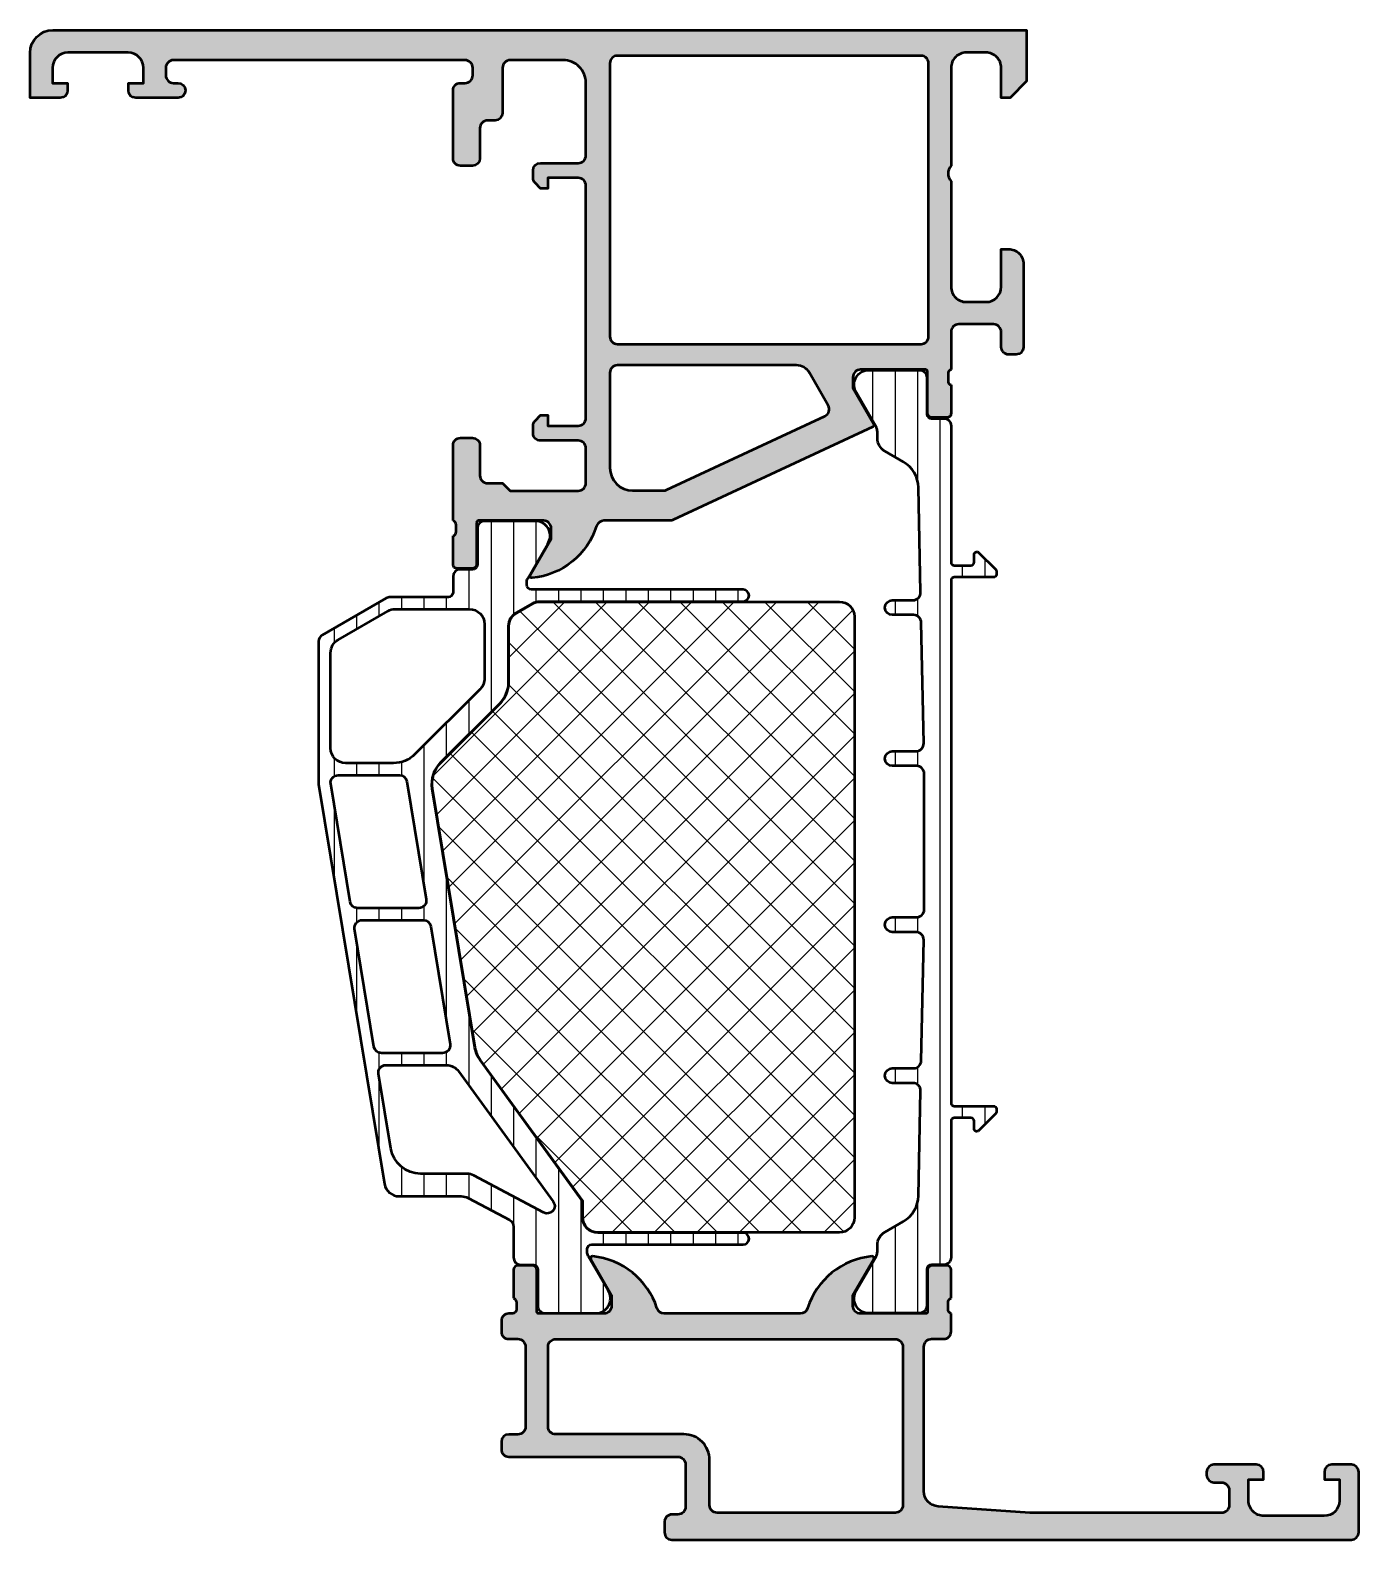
# Model space of a CAD drawing. Extents: x -35 to 53, y 0 to 100.
import ezdxf

# ---------------------------------------------------------------- set-up
doc = ezdxf.new("R2010")
doc.units = 0
for name, color, linetype, lineweight in [('0S-Alu contour', 7, 'Continuous', 50), ('0S-Alu hatch', 252, 'Continuous', 25), ('0S-Plastic contour', 254, 'Continuous', 50), ('0S-Plastic hatch', 253, 'Continuous', 25), ('0S-PT contour', 91, 'Continuous', 50), ('0S-PT hatch', 103, 'Continuous', 25)]:
    doc.layers.add(name, color=color, linetype=linetype, lineweight=lineweight)
pattern_1 = [(90, (0, 0), (-1.4859, 0), [])]

# ---------------------------------------------------------------- blocks, each defined once
blk = doc.blocks.new('445600__26B17CDF_F5DA_4028_BF6C_C05A5C46AD52_')
at = {"layer": '0S-Alu hatch'}
h = blk.add_hatch(color=256, dxfattribs=at)
edge = h.paths.add_edge_path()
edge.add_line((-3.309999999999988, 5.510000000000006), (7.890000000000021, 5.510000000000003))
edge.add_ellipse((7.890000000000021, 5.000000000000024), major_axis=(-0.5099999999999785, 0), ratio=1, start_angle=180, end_angle=270, ccw=False)
edge.add_line((8.4, 5.000000000000024), (8.400000000000006, 2.2))
edge.add_ellipse((7.890000000000007, 2.2), major_axis=(-0.509999999999998, 0), ratio=1, start_angle=90, end_angle=180, ccw=False)
edge.add_line((7.890000000000007, 1.690000000000002), (7.490000000000009, 1.689999999999998))
edge.add_arc((7.490000000000001, 1.199999999999998), 0.4900000000000001, 89.99999999999918, 180)
edge.add_line((7.000000000000001, 1.199999999999998), (6.999999999999971, 0.5000000000000668))
edge.add_arc((7.490000000000001, 0.5000000000000421), 0.4900000000000305, 180, 270)
edge.add_line((7.490000000000001, 0.0100000000000117), (52.49, 0.0100000000000001))
edge.add_arc((52.49, 0.5), 0.4899999999999999, 270, 360)
edge.add_line((52.98, 0.5), (52.98, 4.5))
edge.add_arc((52.49, 4.5), 0.490000000000002, 0, 90)
edge.add_line((52.49, 4.990000000000001), (51.18999999999999, 4.99))
edge.add_arc((51.18999999999999, 4.5), 0.4900000000000003, 90, 180)
edge.add_line((50.69999999999999, 4.5), (50.7, 4.009999999999999))
edge.add_line((50.7, 4.009999999999999), (51.69999999999999, 4.009999999999999))
edge.add_line((51.69999999999999, 4.009999999999999), (51.69999999999997, 2.599999999999999))
edge.add_ellipse((50.68999999999996, 2.600000000000015), major_axis=(-1.010000000000005, 0), ratio=1, start_angle=90, end_angle=180, ccw=False)
edge.add_line((50.68999999999996, 1.59000000000001), (46.68999999999999, 1.589999999999993))
edge.add_ellipse((46.68999999999999, 2.599999999999993), major_axis=(-1.01, 0), ratio=1, start_angle=0, end_angle=90.0000000000004, ccw=False)
edge.add_line((45.67999999999999, 2.599999999999993), (45.67999999999999, 4.009999999999999))
edge.add_line((45.67999999999999, 4.009999999999999), (46.67999999999999, 4.009999999999998))
edge.add_line((46.67999999999999, 4.009999999999998), (46.67999999999999, 4.500000000000001))
edge.add_arc((46.18999999999998, 4.5), 0.490000000000002, 0, 90)
edge.add_line((46.18999999999998, 4.990000000000002), (43.39000000000001, 4.99))
edge.add_arc((43.39000000000001, 4.5), 0.4900000000000003, 90, 180)
edge.add_line((42.90000000000001, 4.5), (42.9, 4.299999999999984))
edge.add_arc((43.39000000000001, 4.299999999999984), 0.4900000000000091, 180, 270)
edge.add_line((43.39000000000001, 3.809999999999975), (43.89000000000001, 3.809999999999982))
edge.add_ellipse((43.89000000000001, 3.299999999999986), major_axis=(-0.5099999999999963, 0), ratio=1, start_angle=180, end_angle=270, ccw=False)
edge.add_line((44.4, 3.299999999999986), (44.39999999999998, 2.299999999999998))
edge.add_ellipse((43.88999999999998, 2.300000000000007), major_axis=(-0.5100000000000052, 0), ratio=1, start_angle=90, end_angle=180, ccw=False)
edge.add_line((43.88999999999998, 1.790000000000002), (31.18964331152378, 1.79))
edge.add_line((31.18964331152378, 1.79), (25.11804047951219, 2.22368591657226))
edge.add_ellipse((25.18999999999998, 3.231119203401302), major_axis=(-1.01, 0), ratio=1, start_angle=0, end_angle=85.914383220025, ccw=False)
edge.add_line((24.17999999999997, 3.231119203401302), (24.17999999999997, 12.80000000000002))
edge.add_ellipse((24.68999999999995, 12.80000000000002), major_axis=(-0.5099999999999802, 0), ratio=1, start_angle=269.9999999999992, end_angle=360, ccw=False)
edge.add_line((24.68999999999996, 13.31), (25.49, 13.31000000000001))
edge.add_arc((25.49000000000001, 13.80000000000001), 0.4900000000000074, 269.9999999999996, 360)
edge.add_line((25.98000000000001, 13.80000000000001), (25.98000000000001, 14.99262344879948))
edge.add_ellipse((26.06883644654307, 15.26752059199311), major_axis=(-0.288895056327413, 0), ratio=1, start_angle=-1.1442552597246731, end_angle=72.09111310865637, ccw=False)
edge.add_line((25.77999900000004, 15.27328973793711), (25.77999900000004, 15.72668241068083))
edge.add_ellipse((26.06886709564322, 15.73244365946857), major_axis=(-0.2889255417371653, 0), ratio=1, start_angle=-72.08667931351363, end_angle=1.1425681414668816, ccw=False)
edge.add_line((25.98000000000003, 16.00736293485693), (25.98000000000002, 17.87999800000001))
edge.add_arc((25.69000000000003, 17.87999800000001), 0.2899999999999885, 0, 89.9999999999993)
edge.add_line((25.69000000000004, 18.169998), (24.71002568095724, 18.16999800000001))
edge.add_arc((24.71002568095724, 17.87999800000001), 0.289999999999992, 89.9999999999986, 180)
edge.add_line((24.42002568095724, 17.87999800000001), (24.42002568095726, 15.12000000000004))
edge.add_ellipse((24.29002568095725, 15.12000000000004), major_axis=(-0.1300000000000061, 0), ratio=1, start_angle=90, end_angle=180, ccw=False)
edge.add_line((24.29002568095725, 14.99000000000003), (19.99000000000003, 14.99000000000004))
edge.add_ellipse((19.99000000000003, 15.5), major_axis=(-0.5099999999999572, 0), ratio=1, start_angle=0, end_angle=90, ccw=False)
edge.add_line((19.48000000000007, 15.5), (19.48000000000014, 16.2026794919244))
edge.add_line((19.48000000000014, 16.2026794919244), (20.86283520358467, 18.59782032302762))
edge.add_arc((20.75188021535188, 18.66188021535176), 0.1281197846482716, 329.9999999999968, 455.6225775507966)
edge.add_arc((21.22822324117369, 13.82339113815294), 4.989999999999252, 95.62257755079106, 162.2515836439297)
edge.add_ellipse((15.98999999999992, 15.50000000000076), major_axis=(-0.510000000000722, 0), ratio=1, start_angle=90, end_angle=162.2515836439298, ccw=False)
edge.add_line((15.98999999999992, 14.99000000000004), (6.990000000000236, 14.99000000000002))
edge.add_ellipse((6.990000000000243, 15.50000000000056), major_axis=(-0.5100000000005487, 0), ratio=1, start_angle=17.748416356071004, end_angle=89.9999999999992, ccw=False)
edge.add_arc((1.75177675882643, 13.82339113815271), 4.989999999999468, 17.74841635607047, 84.37742244921019)
edge.add_arc((2.228119784648157, 18.66188021535174), 0.1281197846482834, 84.37742244920645, 209.9999999999984)
edge.add_line((2.117164796415351, 18.5978203230276), (3.499999999999872, 16.20267949192443))
edge.add_line((3.499999999999872, 16.20267949192443), (3.499999999999928, 15.50000000000004))
edge.add_ellipse((2.989999999999973, 15.5), major_axis=(-0.5099999999999554, 0), ratio=1, start_angle=90.00000000000159, end_angle=180, ccw=False)
edge.add_line((2.989999999999987, 14.99000000000004), (-1.310025680957203, 14.99000000000002))
edge.add_ellipse((-1.310025680957195, 15.12000000000004), major_axis=(-0.1300000000000203, 0), ratio=1, start_angle=0, end_angle=89.99999999999687, ccw=False)
edge.add_line((-1.440025680957216, 15.12000000000004), (-1.440025680957212, 17.87999800000002))
edge.add_arc((-1.730025680957197, 17.87999800000002), 0.2899999999999849, 0, 90)
edge.add_line((-1.730025680957197, 18.169998), (-2.709999999999993, 18.16999800000001))
edge.add_arc((-2.709999999999993, 17.87999800000001), 0.2900000000000027, 90, 180)
edge.add_line((-2.999999999999996, 17.87999800000001), (-3, 16.00736293485693))
edge.add_ellipse((-3.088867095643159, 15.73244365946858), major_axis=(-0.2889255417371446, 0), ratio=1, start_angle=178.857431858503, end_angle=252.08667931351738, ccw=False)
edge.add_line((-2.799998999999997, 15.72668241068068), (-2.79999900000002, 15.27328973793734))
edge.add_ellipse((-3.088836446543055, 15.2675205919931), major_axis=(-0.2888950563274253, 0), ratio=1, start_angle=106.13126336299291, end_angle=181.1442552597725, ccw=False)
edge.add_line((-3.008570173487527, 14.99), (-3.310000000000002, 14.99))
edge.add_arc((-3.310000000000009, 14.50000000000002), 0.489999999999986, 89.99999999999918, 180)
edge.add_line((-3.799999999999995, 14.50000000000002), (-3.800000000000018, 13.80000000000002))
edge.add_arc((-3.310000000000016, 13.80000000000001), 0.490000000000002, 180, 270.0000000000017)
edge.add_line((-3.310000000000002, 13.31000000000001), (-2.710000000000007, 13.31))
edge.add_ellipse((-2.710000000000015, 12.79999999999999), major_axis=(-0.510000000000014, 0), ratio=1, start_angle=180, end_angle=269.9999999999992, ccw=False)
edge.add_line((-2.200000000000001, 12.79999999999999), (-2.200000000000009, 7.500000000000003))
edge.add_ellipse((-2.710000000000007, 7.500000000000005), major_axis=(-0.509999999999998, 0), ratio=1, start_angle=90, end_angle=180, ccw=False)
edge.add_line((-2.710000000000007, 6.990000000000007), (-3.310000000000009, 6.990000000000003))
edge.add_arc((-3.310000000000009, 6.500000000000024), 0.4899999999999789, 90, 180)
edge.add_line((-3.799999999999988, 6.500000000000024), (-3.800000000000004, 6.000000000000021))
edge.add_arc((-3.310000000000002, 6.000000000000014), 0.490000000000002, 180, 270.0000000000017)
edge = h.paths.add_edge_path()
edge.add_line((8.290000000000006, 7.000000000000007), (-0.2100000000000222, 7.000000000000007))
edge.add_ellipse((-0.2100000000000222, 7.499999999999999), major_axis=(-0.499999999999992, 0), ratio=1, start_angle=0, end_angle=90, ccw=False)
edge.add_line((-0.7100000000000142, 7.499999999999999), (-0.710000000000008, 12.80000000000005))
edge.add_ellipse((-0.2100000000000222, 12.80000000000005), major_axis=(-0.4999999999999858, 0), ratio=1, start_angle=270, end_angle=360, ccw=False)
edge.add_line((-0.2100000000000222, 13.30000000000003), (22.28999999999996, 13.30000000000003))
edge.add_ellipse((22.28999999999996, 12.80000000000003), major_axis=(-0.5, 0), ratio=1, start_angle=180, end_angle=270, ccw=False)
edge.add_line((22.78999999999996, 12.80000000000003), (22.78999999999997, 2.300000000000006))
edge.add_ellipse((22.28999999999997, 2.300000000000005), major_axis=(-0.5, 0), ratio=1, start_angle=90, end_angle=180, ccw=False)
edge.add_line((22.28999999999997, 1.800000000000005), (10.48999999999999, 1.800000000000007))
edge.add_ellipse((10.48999999999999, 2.3), major_axis=(-0.4999999999999929, 0), ratio=1, start_angle=0, end_angle=90, ccw=False)
edge.add_line((9.989999999999995, 2.300000000000002), (9.990000000000009, 5.30000000000001))
edge.add_arc((8.290000000000013, 5.30000000000001), 1.699999999999995, 0, 90.00000000000024)
at = {"layer": '0S-Alu contour', "color": 7}
for points in [[(-1.730025680957197, 18.169998), (-2.709999999999993, 18.16999800000001)], [(2.117164796415351, 18.5978203230276), (3.499999999999872, 16.20267949192443), (3.499999999999928, 15.50000000000004)], [(19.48000000000007, 15.5), (19.48000000000014, 16.2026794919244), (20.86283520358467, 18.59782032302762)], [(25.69000000000004, 18.169998), (24.71002568095724, 18.16999800000001)], [(-2.999999999999996, 17.87999800000001), (-3, 16.00736293485693)], [(-1.440025680957216, 15.12000000000004), (-1.440025680957212, 17.87999800000002)], [(24.42002568095724, 17.87999800000001), (24.42002568095726, 15.12000000000004)], [(25.98000000000003, 16.00736293485693), (25.98000000000002, 17.87999800000001)], [(-2.799998999999997, 15.72668241068068), (-2.79999900000002, 15.27328973793734)], [(25.77999900000004, 15.27328973793711), (25.77999900000004, 15.72668241068083)], [(-3.799999999999995, 14.50000000000002), (-3.800000000000018, 13.80000000000002)], [(-3.008570173487527, 14.99), (-3.310000000000002, 14.99)], [(2.989999999999987, 14.99000000000004), (-1.310025680957203, 14.99000000000002)], [(15.98999999999992, 14.99000000000004), (6.990000000000236, 14.99000000000002)], [(24.29002568095725, 14.99000000000003), (19.99000000000003, 14.99000000000004)], [(25.98000000000001, 13.80000000000001), (25.98000000000001, 14.99262344879948)], [(-3.310000000000002, 13.31000000000001), (-2.710000000000007, 13.31)], [(-0.2100000000000222, 13.30000000000003), (22.28999999999996, 13.30000000000003)], [(24.68999999999996, 13.31), (25.49, 13.31000000000001)], [(-2.200000000000001, 12.79999999999999), (-2.200000000000009, 7.500000000000003)], [(-0.7100000000000142, 7.499999999999999), (-0.710000000000008, 12.80000000000005)], [(22.78999999999996, 12.80000000000003), (22.78999999999997, 2.300000000000006)], [(24.17999999999997, 3.231119203401302), (24.17999999999997, 12.80000000000002)], [(8.290000000000006, 7.000000000000007), (-0.2100000000000222, 7.000000000000007)], [(-3.799999999999988, 6.500000000000024), (-3.800000000000004, 6.000000000000021)], [(-2.710000000000007, 6.990000000000007), (-3.310000000000009, 6.990000000000003)], [(-3.309999999999988, 5.510000000000006), (7.890000000000021, 5.510000000000003)], [(8.4, 5.000000000000024), (8.400000000000006, 2.2)], [(9.989999999999995, 2.300000000000002), (9.990000000000009, 5.30000000000001)], [(42.90000000000001, 4.5), (42.9, 4.299999999999984)], [(46.18999999999998, 4.990000000000002), (43.39000000000001, 4.99)], [(45.67999999999999, 2.599999999999993), (45.67999999999999, 4.009999999999999), (46.67999999999999, 4.009999999999998), (46.67999999999999, 4.500000000000001)], [(50.69999999999999, 4.5), (50.7, 4.009999999999999), (51.69999999999999, 4.009999999999999), (51.69999999999997, 2.599999999999999)], [(52.49, 4.990000000000001), (51.18999999999999, 4.99)], [(52.98, 0.5), (52.98, 4.5)], [(43.39000000000001, 3.809999999999975), (43.89000000000001, 3.809999999999982)], [(44.4, 3.299999999999986), (44.39999999999998, 2.299999999999998)], [(43.88999999999998, 1.790000000000002), (31.18964331152378, 1.79), (25.11804047951219, 2.22368591657226)], [(7.000000000000001, 1.199999999999998), (6.999999999999971, 0.5000000000000668)], [(7.890000000000007, 1.690000000000002), (7.490000000000009, 1.689999999999998)], [(22.28999999999997, 1.800000000000005), (10.48999999999999, 1.800000000000007)], [(50.68999999999996, 1.59000000000001), (46.68999999999999, 1.589999999999993)], [(7.490000000000001, 0.0100000000000117), (52.49, 0.0100000000000001)]]:
    blk.add_lwpolyline(points, dxfattribs=at)
for centre, radius, start, end in [((-2.709999999999993, 17.87999800000001), 0.2900000000000027, 90, 180), ((-1.730025680957197, 17.87999800000002), 0.2899999999999849, 0, 90), ((2.228119784648157, 18.66188021535174), 0.1281197846482834, 84.37742244920645, 209.9999999999984), ((1.75177675882643, 13.82339113815271), 4.989999999999468, 17.74841635607047, 84.37742244921019), ((21.22822324117369, 13.82339113815294), 4.989999999999252, 95.62257755079106, 162.2515836439297), ((20.75188021535188, 18.66188021535176), 0.1281197846482716, 329.9999999999968, 95.6225775507967), ((24.71002568095724, 17.87999800000001), 0.289999999999992, 89.9999999999986, 180), ((25.69000000000003, 17.87999800000001), 0.2899999999999885, 0, 89.9999999999993), ((-3.310000000000009, 14.50000000000002), 0.489999999999986, 89.99999999999918, 180), ((-3.310000000000016, 13.80000000000001), 0.490000000000002, 180, 270.0000000000017), ((25.49000000000001, 13.80000000000001), 0.4900000000000074, 269.9999999999996, 0), ((8.290000000000013, 5.30000000000001), 1.699999999999995, 0, 90.00000000000024), ((-3.310000000000009, 6.500000000000024), 0.4899999999999789, 90, 180), ((-3.310000000000002, 6.000000000000014), 0.490000000000002, 180, 270.0000000000017), ((43.39000000000001, 4.5), 0.4900000000000003, 90, 180), ((43.39000000000001, 4.299999999999984), 0.4900000000000091, 180, 270), ((46.18999999999998, 4.5), 0.490000000000002, 0, 90), ((51.18999999999999, 4.5), 0.4900000000000003, 90, 180), ((52.49, 4.5), 0.490000000000002, 0, 90), ((7.490000000000001, 1.199999999999998), 0.4900000000000001, 89.99999999999918, 180), ((7.490000000000001, 0.5000000000000421), 0.4900000000000305, 180, 270), ((52.49, 0.5), 0.4899999999999999, 270, 0)]:
    blk.add_arc(centre, radius, start, end, dxfattribs=at)
at = {"layer": '0S-Alu contour', "color": 7, "extrusion": (0, 0, -1)}
for centre, radius, start, end in [((3.088867095643159, 15.73244365946858), 0.2889255417371446, 107.9133206864826, 181.1425681414971), ((-26.06886709564322, 15.73244365946857), 0.2889255417371653, 358.8574318585331, 72.08667931351357), ((3.088836446543055, 15.2675205919931), 0.2888950563274253, 178.8557447402275, 253.8687366370071), ((1.310025680957195, 15.12000000000004), 0.1300000000000203, 270.0000000000031, 0), ((-2.989999999999973, 15.5), 0.5099999999999554, 180, 269.9999999999984), ((-6.990000000000243, 15.50000000000056), 0.5100000000005487, 270.0000000000008, 342.251583643929), ((-15.98999999999992, 15.50000000000076), 0.510000000000722, 197.7484163560702, 270), ((-19.99000000000003, 15.5), 0.5099999999999572, 270, 0), ((-24.29002568095725, 15.12000000000004), 0.1300000000000061, 180, 270), ((-26.06883644654307, 15.26752059199311), 0.288895056327413, 287.9088868913436, 1.144255259724685), ((2.710000000000015, 12.79999999999999), 0.510000000000014, 90.0000000000008, 180), ((0.2100000000000222, 12.80000000000005), 0.4999999999999858, 0, 90), ((-22.28999999999996, 12.80000000000003), 0.5, 90, 180), ((-24.68999999999995, 12.80000000000002), 0.5099999999999802, 0, 90.0000000000008), ((2.710000000000007, 7.500000000000005), 0.509999999999998, 180, 270), ((0.2100000000000222, 7.499999999999999), 0.499999999999992, 270, 0), ((-7.890000000000021, 5.000000000000024), 0.5099999999999785, 90, 180), ((-25.18999999999998, 3.231119203401302), 1.01, 274.085616779975, 0), ((-43.89000000000001, 3.299999999999986), 0.5099999999999963, 90, 180), ((-7.890000000000007, 2.2), 0.509999999999998, 180, 270), ((-10.48999999999999, 2.3), 0.4999999999999929, 270, 0), ((-22.28999999999997, 2.300000000000005), 0.5, 180, 270), ((-43.88999999999998, 2.300000000000007), 0.5100000000000052, 180, 270), ((-46.68999999999999, 2.599999999999993), 1.01, 269.9999999999996, 0), ((-50.68999999999996, 2.600000000000015), 1.010000000000005, 180, 270)]:
    blk.add_arc(centre, radius, start, end, dxfattribs=at)
blk = doc.blocks.new('284511__8E342694_6F6C_4301_BA74_B6207F786A47___B79B95ED_1B72_4167_BBA1_E2174B49760D_')
at = {"layer": '0S-Plastic hatch'}
h = blk.add_hatch(dxfattribs=at)
h.set_pattern_fill('ANSI31', color=256, scale=0.4680000000000001, angle=45, style=0)
h.set_pattern_definition(pattern_1)
edge = h.paths.add_edge_path()
edge.add_line((25.9799999999999, 73.79000299999998), (25.97999999999993, 64.75000000000767))
edge.add_arc((26.18999999999994, 64.75000000000767), 0.2100000000000151, 180, 269.9999999999971)
edge.add_line((26.18999999999993, 64.54000000000767), (27.28999999999604, 64.54000000000755))
edge.add_arc((27.28999999999606, 64.75000000000774), 0.2100000000001927, 269.9999999999952, 360)
edge.add_line((27.49999999999625, 64.75000000000774), (27.49999999999625, 65.25000000000763))
edge.add_ellipse((27.68999999999626, 65.25000000000763), major_axis=(-0.1900000000000154, 0), ratio=1, start_angle=224.9999999999993, end_angle=360, ccw=False)
edge.add_line((27.82435028842172, 65.38435028843308), (28.92435028842168, 64.2843502884331))
edge.add_ellipse((28.78999999999616, 64.15000000000758), major_axis=(-0.1900000000001091, 0), ratio=1, start_angle=180, end_angle=225.0000000000008, ccw=False)
edge.add_line((28.97999999999627, 64.15000000000758), (28.97999999999602, 63.9500000000072))
edge.add_ellipse((28.78999999999622, 63.95000000000742), major_axis=(-0.1899999999998023, 0), ratio=1, start_angle=90, end_angle=180, ccw=False)
edge.add_line((28.78999999999622, 63.76000000000762), (26.18999999999616, 63.76000000000761))
edge.add_arc((26.18999999999617, 63.55000000001139), 0.2099999999962208, 90.00000000000095, 180)
edge.add_line((25.97999999999995, 63.55000000001139), (25.98000000000008, 28.94999999999603))
edge.add_arc((26.18999999999618, 28.94999999999603), 0.2099999999961035, 180, 270.0000000000009)
edge.add_line((26.18999999999618, 28.73999999999993), (28.78999999999622, 28.73999999999993))
edge.add_ellipse((28.78999999999621, 28.55000000000014), major_axis=(-0.1899999999997952, 0), ratio=1, start_angle=180, end_angle=269.99999999999784, ccw=False)
edge.add_line((28.97999999999601, 28.55000000000014), (28.97999999999626, 28.3500000000002))
edge.add_ellipse((28.78999999999623, 28.34999999999997), major_axis=(-0.1900000000000297, 0), ratio=1, start_angle=135.0000000000008, end_angle=180, ccw=False)
edge.add_line((28.92435028842169, 28.2156497115745), (27.82435028842169, 27.11564971157448))
edge.add_ellipse((27.68999999999625, 27.24999999999992), major_axis=(-0.1900000000000011, 0), ratio=1, start_angle=0, end_angle=134.9999999999985, ccw=False)
edge.add_line((27.49999999999625, 27.24999999999992), (27.49999999999625, 27.74999999999979))
edge.add_arc((27.28999999999607, 27.74999999999979), 0.2100000000001856, 0, 90.0000000000068)
edge.add_line((27.28999999999604, 27.95999999999998), (26.19000000000376, 27.95999999999988))
edge.add_arc((26.19000000000378, 27.74999999999618), 0.2100000000036957, 90.00000000000291, 180)
edge.add_line((25.98000000000008, 27.74999999999618), (25.98000000000011, 18.70999700000012))
edge.add_ellipse((25.49000000000002, 18.70999700000011), major_axis=(-0.490000000000098, 0), ratio=1, start_angle=89.9999999999996, end_angle=180, ccw=False)
edge.add_line((25.49000000000001, 18.21999700000002), (24.67966598775748, 18.21999700000002))
edge.add_arc((24.67966598775748, 17.90999700000001), 0.3100000000000058, 90, 180)
edge.add_line((24.36966598775748, 17.90999700000001), (24.3700006171609, 15.50999722280127))
edge.add_ellipse((23.88000531041819, 15.50999530673905), major_axis=(-0.4899953067464561, 0), ratio=1, start_angle=89.99992156330188, end_angle=180.0002240468632, ccw=False)
edge.add_line((23.88000463962508, 15.01999999999305), (20.4041775038158, 15.02000000000001))
edge.add_ellipse((20.5457711508919, 15.99981807472287), major_axis=(-0.9899960709244822, 0), ratio=1, start_angle=-32.740756988377484, end_angle=81.77710364110038, ccw=False)
edge.add_line((19.71305944591096, 16.53524634894235), (21.0316956091938, 18.81919149350405))
edge.add_arc((20.59002263812886, 19.07419146728958), 0.5099999999999558, 330.0000034006546, 360.5398516222324)
edge.add_line((21.10000000000014, 19.07899671221202), (21.10000000000014, 19.53149545762268))
edge.add_ellipse((22.09000000000009, 19.53149545762266), major_axis=(-0.9899999999999485, 0), ratio=1, start_angle=299.9999999999982, end_angle=360, ccw=False)
edge.add_line((21.59500000000014, 20.38886060736923), (22.81844590919087, 21.0952174323794))
edge.add_arc((21.81344590919093, 22.83592849398615), 2.010000000000001, 299.9999999999981, 358.8298047176663)
edge.add_line((23.8230267081173, 22.79487958917155), (23.96488342538069, 29.7395846062411))
edge.add_arc((23.45498978983221, 29.75000000000004), 0.510000000000003, 358.829804717665, 450.0000000000004)
edge.add_line((23.4549897898322, 30.26000000000004), (22.09000000000001, 30.26000000000003))
edge.add_ellipse((22.09000000000001, 30.75000000000003), major_axis=(-0.490000000000002, 0), ratio=1, start_angle=-90, end_angle=90, ccw=False)
edge.add_line((22.09000000000001, 31.24000000000004), (23.49584299149152, 31.24000000000002))
edge.add_arc((23.49584299149152, 31.75000000000003), 0.5100000000000052, 269.9999999999996, 358.8298047176656)
edge.add_line((24.00573662704001, 31.7395846062411), (24.16914943367726, 39.73958460624115))
edge.add_arc((23.65925579812883, 39.75000000000009), 0.5099999999999497, 358.829804717665, 450.0000000000004)
edge.add_line((23.65925579812883, 40.26000000000004), (22.09000000000002, 40.26000000000002))
edge.add_ellipse((22.09000000000002, 40.75000000000002), major_axis=(-0.490000000000002, 0), ratio=1, start_angle=-90, end_angle=90, ccw=False)
edge.add_line((22.09000000000002, 41.24000000000003), (23.68999999999993, 41.24000000000003))
edge.add_arc((23.68999999999993, 41.7500000000001), 0.5100000000000762, 270, 360)
edge.add_line((24.20000000000001, 41.7500000000001), (24.20000000000001, 50.75000000000001))
edge.add_arc((23.69, 50.75000000000001), 0.5100000000000087, 0, 89.9999999999996)
edge.add_line((23.69, 51.26000000000002), (22.09000000000001, 51.26000000000002))
edge.add_ellipse((22.09000000000001, 51.75000000000003), major_axis=(-0.490000000000002, 0), ratio=1, start_angle=-90, end_angle=90, ccw=False)
edge.add_line((22.09000000000001, 52.24000000000003), (23.6592557981288, 52.24000000000004))
edge.add_arc((23.65925579812879, 52.75000000000003), 0.5099999999999838, 270.0000000000004, 361.1701952823318)
edge.add_line((24.16914943367726, 52.76041539375894), (24.00573662704001, 60.76041539375893))
edge.add_arc((23.49584299149153, 60.74999999999999), 0.5099999999999995, 1.170195282334352, 89.999999999998)
edge.add_line((23.49584299149155, 61.25999999999999), (22.08999999999999, 61.26000000000004))
edge.add_ellipse((22.08999999999999, 61.75000000000003), major_axis=(-0.4899999999999878, 0), ratio=1, start_angle=-90, end_angle=90, ccw=False)
edge.add_line((22.08999999999999, 62.24000000000001), (23.45498978983222, 62.24000000000003))
edge.add_arc((23.45498978983221, 62.75000000000003), 0.509999999999998, 270.0000000000008, 361.1701952823344)
edge.add_line((23.96488342538069, 62.76041539375897), (23.82302670811729, 69.70512041082851))
edge.add_arc((21.81344590919099, 69.66407150601391), 2.009999999999937, 1.170195282334352, 59.99999999999968)
edge.add_line((22.81844590919097, 71.40478256762057), (21.59500000000013, 72.11113939263085))
edge.add_ellipse((22.09000000000014, 72.96850454237743), major_axis=(-0.9899999999999938, 0), ratio=1, start_angle=0, end_angle=59.9999999999996, ccw=False)
edge.add_line((21.10000000000014, 72.96850454237743), (21.10000000000016, 73.42100328780253))
edge.add_arc((20.59002263812852, 73.42580853271026), 0.5100000000001821, 359.4601483794223, 389.9999965993437)
edge.add_line((21.03169560919366, 73.6808085064959), (19.71305944591087, 75.96475365105756))
edge.add_ellipse((20.54577115089173, 76.50018192527716), major_axis=(-0.989996070924479, 0), ratio=1, start_angle=-81.77710364109811, end_angle=32.74075698838561, ccw=False)
edge.add_line((20.40417750381559, 77.48), (23.88000463962495, 77.48000000000695))
edge.add_ellipse((23.88000463962494, 76.99000402256138), major_axis=(-0.4899959774455738, 0), ratio=1, start_angle=179.9920112387995, end_angle=269.99999999999875, ccw=False)
edge.add_line((24.37000061230757, 76.98993570233128), (24.36966599077062, 74.59004622301165))
edge.add_arc((24.67966598777279, 74.59000300001544), 0.3100000000154463, 179.9920113055905, 269.999999997147)
edge.add_line((24.67966598775736, 74.280003), (25.48999999999983, 74.28000300000004))
edge.add_ellipse((25.48999999999985, 73.79000299999998), major_axis=(-0.4900000000000518, 0), ratio=1, start_angle=180, end_angle=270.00000000000205, ccw=False)
at = {"layer": '0S-Plastic contour', "color": 7}
for points in [[(20.40417750381559, 77.48), (23.88000463962495, 77.48000000000695)], [(24.37000061230757, 76.98993570233128), (24.36966599077062, 74.59004622301165)], [(21.03169560919366, 73.6808085064959), (19.71305944591087, 75.96475365105756)], [(24.67966598775736, 74.280003), (25.48999999999983, 74.28000300000004)], [(21.10000000000014, 72.96850454237743), (21.10000000000016, 73.42100328780253)], [(25.9799999999999, 73.79000299999998), (25.97999999999993, 64.75000000000767)], [(22.81844590919097, 71.40478256762057), (21.59500000000013, 72.11113939263085)], [(23.96488342538069, 62.76041539375897), (23.82302670811729, 69.70512041082851)], [(27.49999999999625, 64.75000000000774), (27.49999999999625, 65.25000000000763)], [(27.82435028842172, 65.38435028843308), (28.92435028842168, 64.2843502884331)], [(26.18999999999993, 64.54000000000767), (27.28999999999604, 64.54000000000755)], [(28.97999999999627, 64.15000000000758), (28.97999999999602, 63.9500000000072)], [(25.97999999999995, 63.55000000001139), (25.98000000000008, 28.94999999999603)], [(28.78999999999622, 63.76000000000762), (26.18999999999616, 63.76000000000761)], [(22.08999999999999, 62.24000000000001), (23.45498978983222, 62.24000000000003)], [(23.49584299149155, 61.25999999999999), (22.08999999999999, 61.26000000000004)], [(24.16914943367726, 52.76041539375894), (24.00573662704001, 60.76041539375893)], [(22.09000000000001, 52.24000000000003), (23.6592557981288, 52.24000000000004)], [(23.69, 51.26000000000002), (22.09000000000001, 51.26000000000002)], [(24.20000000000001, 41.7500000000001), (24.20000000000001, 50.75000000000001)], [(22.09000000000002, 41.24000000000003), (23.68999999999993, 41.24000000000003)], [(23.65925579812883, 40.26000000000004), (22.09000000000002, 40.26000000000002)], [(24.00573662704001, 31.7395846062411), (24.16914943367726, 39.73958460624115)], [(22.09000000000001, 31.24000000000004), (23.49584299149152, 31.24000000000002)], [(23.4549897898322, 30.26000000000004), (22.09000000000001, 30.26000000000003)], [(23.8230267081173, 22.79487958917155), (23.96488342538069, 29.7395846062411)], [(26.18999999999618, 28.73999999999993), (28.78999999999622, 28.73999999999993)], [(28.92435028842169, 28.2156497115745), (27.82435028842169, 27.11564971157448)], [(28.97999999999601, 28.55000000000014), (28.97999999999626, 28.3500000000002)], [(25.98000000000008, 27.74999999999618), (25.98000000000011, 18.70999700000012)], [(27.28999999999604, 27.95999999999998), (26.19000000000376, 27.95999999999988)], [(27.49999999999625, 27.24999999999992), (27.49999999999625, 27.74999999999979)], [(21.59500000000014, 20.38886060736923), (22.81844590919087, 21.0952174323794)], [(21.10000000000014, 19.07899671221202), (21.10000000000014, 19.53149545762268)], [(19.71305944591096, 16.53524634894235), (21.0316956091938, 18.81919149350405)], [(25.49000000000001, 18.21999700000002), (24.67966598775748, 18.21999700000002)], [(24.36966598775748, 17.90999700000001), (24.3700006171609, 15.50999722280127)], [(23.88000463962508, 15.01999999999305), (20.4041775038158, 15.02000000000001)]]:
    blk.add_lwpolyline(points, dxfattribs=at)
at = {"layer": '0S-Plastic contour', "color": 7, "extrusion": (0, 0, -1)}
for centre, radius, start, end in [((-20.54577115089173, 76.50018192527716), 0.989996070924479, 327.2592430116144, 81.77710364109817), ((-23.88000463962494, 76.99000402256138), 0.4899959774455738, 90.00000000000124, 180.0079887612006), ((-25.48999999999985, 73.79000299999998), 0.4900000000000518, 89.99999999999793, 180), ((-22.09000000000014, 72.96850454237743), 0.9899999999999938, 300.0000000000004, 0), ((-27.68999999999626, 65.25000000000763), 0.1900000000000155, 0, 135.0000000000007), ((-28.78999999999616, 64.15000000000758), 0.1900000000001091, 134.9999999999992, 180), ((-28.78999999999622, 63.95000000000742), 0.1899999999998023, 180, 270), ((-22.08999999999999, 61.75000000000003), 0.4899999999999878, 270, 90), ((-22.09000000000001, 51.75000000000003), 0.490000000000002, 270, 90), ((-22.09000000000002, 40.75000000000002), 0.490000000000002, 270, 90), ((-22.09000000000001, 30.75000000000003), 0.490000000000002, 270, 90), ((-28.78999999999621, 28.55000000000014), 0.1899999999997952, 90.00000000000216, 180), ((-28.78999999999623, 28.34999999999997), 0.1900000000000297, 180, 224.9999999999992), ((-27.68999999999625, 27.24999999999992), 0.1900000000000011, 225.0000000000015, 0), ((-22.09000000000009, 19.53149545762266), 0.9899999999999486, 0, 60.00000000000182), ((-25.49000000000002, 18.70999700000011), 0.490000000000098, 180, 270.0000000000004), ((-20.5457711508919, 15.99981807472287), 0.9899960709244822, 278.2228963588997, 32.74075698837754), ((-23.88000531041819, 15.50999530673905), 0.4899953067464561, 179.9997759531368, 270.0000784366981)]:
    blk.add_arc(centre, radius, start, end, dxfattribs=at)
at = {"layer": '0S-Plastic contour', "color": 7}
for centre, radius, start, end in [((24.67966598777279, 74.59000300001544), 0.3100000000154463, 179.9920113055905, 269.999999997147), ((20.59002263812852, 73.42580853271026), 0.5100000000001821, 359.4601483794223, 29.99999659934367), ((21.81344590919099, 69.66407150601391), 2.009999999999937, 1.170195282334352, 59.99999999999968), ((26.18999999999994, 64.75000000000767), 0.2100000000000151, 180, 269.9999999999971), ((27.28999999999606, 64.75000000000774), 0.2100000000001927, 269.9999999999952, 0), ((26.18999999999617, 63.55000000001139), 0.2099999999962208, 90.00000000000095, 180), ((23.45498978983221, 62.75000000000003), 0.509999999999998, 270.0000000000008, 1.170195282334352), ((23.49584299149153, 60.74999999999999), 0.5099999999999995, 1.170195282334352, 89.999999999998), ((23.65925579812879, 52.75000000000003), 0.5099999999999838, 270.0000000000004, 1.17019528233186), ((23.69, 50.75000000000001), 0.5100000000000087, 0, 89.9999999999996), ((23.68999999999993, 41.7500000000001), 0.5100000000000762, 270, 0), ((23.65925579812883, 39.75000000000009), 0.5099999999999497, 358.829804717665, 90.0000000000004), ((23.49584299149152, 31.75000000000003), 0.5100000000000052, 269.9999999999996, 358.8298047176656), ((23.45498978983221, 29.75000000000004), 0.510000000000003, 358.829804717665, 90.0000000000004), ((26.18999999999618, 28.94999999999603), 0.2099999999961035, 180, 270.0000000000009), ((26.19000000000378, 27.74999999999618), 0.2100000000036957, 90.00000000000291, 180), ((27.28999999999607, 27.74999999999979), 0.2100000000001856, 0, 90.0000000000068), ((21.81344590919093, 22.83592849398615), 2.010000000000001, 299.9999999999981, 358.8298047176663), ((20.59002263812886, 19.07419146728958), 0.5099999999999558, 330.0000034006546, 0.539851622232418), ((24.67966598775748, 17.90999700000001), 0.3100000000000058, 90, 180)]:
    blk.add_arc(centre, radius, start, end, dxfattribs=at)
blk = doc.blocks.new('441890__930906F1_94CF_4F63_BF3E_3B856C91BCE2_')
at = {"layer": '0S-PT hatch'}
h = blk.add_hatch(dxfattribs=at)
h.set_pattern_fill('ANSI37', color=256, scale=0.625, angle=90, style=0)
h.set_pattern_definition([(135, (0, 0), (-1.403165018917055, -1.403165018917055), []), (225, (0, 0), (1.403165018917055, -1.403165018917055), [])])
edge = h.paths.add_edge_path()
edge.add_line((19.57999999999993, 61.14999999999986), (19.57999999999998, 21.35000000000008))
edge.add_ellipse((18.58999999999995, 21.35000000000008), major_axis=(-0.9900000000000233, 0), ratio=1, start_angle=90, end_angle=180, ccw=False)
edge.add_line((18.58999999999995, 20.36000000000006), (12.21179744661185, 20.36000000000001))
edge.add_line((12.21179744661185, 20.36000000000001), (2.590000000000031, 20.36000000000001))
edge.add_ellipse((2.590000000000031, 21.35), major_axis=(-0.9899999999999913, 0), ratio=1, start_angle=0, end_angle=90, ccw=False)
edge.add_line((1.60000000000004, 21.35), (1.600000000000036, 22.45324919696233))
edge.add_line((1.600000000000036, 22.45324919696233), (-5.173803639684265, 31.77659005944564))
edge.add_ellipse((-3.563859820878178, 32.94628271150761), major_axis=(-1.989999999999923, 0), ratio=1, start_angle=9.360190801913518, end_angle=35.999999999999886, ccw=False)
edge.add_line((-5.527363772053812, 32.62262821406107), (-8.351706504563857, 49.7569741246221))
edge.add_ellipse((-6.388202553388104, 50.08062862206865), major_axis=(-1.990000000000043, 0), ratio=1, start_angle=-45.0000000000004, end_angle=9.360190801913404, ccw=False)
edge.add_line((-7.795345047949354, 51.48777111662992), (-3.888715369815045, 55.39440079476417))
edge.add_arc((-5.310000000000023, 56.81568542494915), 2.010000000000019, 315.0000000000002, 360)
edge.add_line((-3.300000000000004, 56.81568542494915), (-3.299999999999883, 60.53341924626915))
edge.add_ellipse((-2.30999999999986, 60.5334192462691), major_axis=(-0.9900000000000233, 0), ratio=1, start_angle=299.99999999999915, end_angle=360, ccw=False)
edge.add_line((-2.804999999999857, 61.39078439601572), (-1.737050807568827, 62.00736514974662))
edge.add_ellipse((-1.242050807568844, 61.15000000000002), major_axis=(-0.9899999999999893, 0), ratio=1, start_angle=270.0000000000004, end_angle=299.9999999999992, ccw=False)
edge.add_line((-1.242050807568851, 62.14000000000002), (12.21179744661186, 62.13999999999995))
edge.add_line((12.21179744661186, 62.13999999999995), (18.58999999999987, 62.13999999999992))
edge.add_ellipse((18.58999999999987, 61.14999999999987), major_axis=(-0.9900000000000517, 0), ratio=1, start_angle=180, end_angle=269.99999999999955, ccw=False)
at = {"layer": '0S-PT contour', "color": 7}
for points in [[(-2.804999999999857, 61.39078439601572), (-1.737050807568827, 62.00736514974662)], [(-1.242050807568851, 62.14000000000002), (12.21179744661186, 62.13999999999995), (18.58999999999987, 62.13999999999992)], [(19.57999999999993, 61.14999999999986), (19.57999999999998, 21.35000000000008)], [(-3.300000000000004, 56.81568542494915), (-3.299999999999883, 60.53341924626915)], [(-7.795345047949354, 51.48777111662992), (-3.888715369815045, 55.39440079476417)], [(-5.527363772053812, 32.62262821406107), (-8.351706504563857, 49.7569741246221)], [(1.60000000000004, 21.35), (1.600000000000036, 22.45324919696233), (-5.173803639684265, 31.77659005944564)], [(18.58999999999995, 20.36000000000006), (12.21179744661185, 20.36000000000001), (2.590000000000031, 20.36000000000001)]]:
    blk.add_lwpolyline(points, dxfattribs=at)
at = {"layer": '0S-PT contour', "color": 7, "extrusion": (0, 0, -1)}
for centre, radius, start, end in [((1.242050807568844, 61.15000000000002), 0.9899999999999893, 60.00000000000078, 89.99999999999959), ((-18.58999999999987, 61.14999999999987), 0.9900000000000517, 90.00000000000043, 180), ((2.30999999999986, 60.5334192462691), 0.9900000000000233, 0, 60.00000000000087), ((6.388202553388104, 50.08062862206865), 1.990000000000043, 350.6398091980866, 45.00000000000044), ((3.563859820878178, 32.94628271150761), 1.989999999999923, 324.0000000000002, 350.6398091980865), ((-2.590000000000031, 21.35), 0.9899999999999913, 270, 0), ((-18.58999999999995, 21.35000000000008), 0.9900000000000233, 180, 270)]:
    blk.add_arc(centre, radius, start, end, dxfattribs=at)
at = {"layer": '0S-PT contour', "color": 7}
blk.add_arc((-5.310000000000023, 56.81568542494915), 2.010000000000019, 315.0000000000002, 0, dxfattribs=at)
blk = doc.blocks.new('284511__8D2503E0_99D9_47D8_8952_334B27FB0F5F___09625C3E_1C2F_4D64_B072_DF8B1730AE57_')
at = {"layer": '0S-Plastic hatch'}
h = blk.add_hatch(dxfattribs=at)
h.set_pattern_fill('ANSI31', color=256, scale=0.4680000000000001, angle=45, style=0)
h.set_pattern_definition(pattern_1)
edge = h.paths.add_edge_path()
edge.add_ellipse((-7.310000000000066, 62.75000000000009), major_axis=(-0.3100000000001444, 0), ratio=1, start_angle=90.00000000000131, end_angle=180, ccw=False)
edge.add_line((-7.310000000000059, 62.43999999999994), (-11.17602540378484, 62.43999999999995))
edge.add_arc((-11.17602540378481, 61.95000000000003), 0.4899999999999097, 90.00000000000333, 120.0000000000067)
edge.add_line((-11.42102540378481, 62.3743524478543), (-15.65499999999995, 59.92986607498724))
edge.add_arc((-15.40999999999992, 59.50551362713285), 0.4900000000000287, 120.0000000000025, 180)
edge.add_line((-15.89999999999995, 59.50551362713285), (-15.89999999999994, 50.05081865226767))
edge.add_line((-15.89999999999994, 50.05081865226767), (-11.53815944526325, 23.58898595353155))
edge.add_arc((-10.56134089668845, 23.74999999999992), 0.9899999999999536, 189.3601908019132, 270.0000000000008)
edge.add_line((-10.56134089668843, 22.75999999999997), (-6.459137756705189, 22.76000000000002))
edge.add_ellipse((-6.459137756705175, 21.74999999999991), major_axis=(-1.010000000000111, 0), ratio=1, start_angle=242.0205256115211, end_angle=270.0000000000008, ccw=False)
edge.add_line((-5.985290978483774, 22.641946876652), (-3.270730834759518, 21.19983680029858))
edge.add_ellipse((-3.509999999999969, 20.74944778337535), major_axis=(-0.509999999999939, 0), ratio=1, start_angle=180, end_angle=242.02052561152152, ccw=False)
edge.add_line((-3.000000000000031, 20.74944778337535), (-2.999999999999928, 18.70999432109069))
edge.add_arc((-2.510002678902019, 18.70999432109071), 0.4899973210979099, 180, 269.9999999999992)
edge.add_line((-2.510002678902026, 18.2199969999928), (-1.699668666662226, 18.21999699999999))
edge.add_ellipse((-1.699668666659469, 17.90999699999998), major_axis=(-0.3100000000000094, 0), ratio=1, start_angle=179.9920752627534, end_angle=270.00000000050954, ccw=False)
edge.add_line((-1.389668669624676, 17.90995412304535), (-1.390000612376475, 15.51006375070075))
edge.add_arc((-0.9000046396270917, 15.50999597742939), 0.4899959774363776, 179.992075195331, 270.0000000010768)
edge.add_line((-0.9000046396178831, 15.01999999999301), (2.575822496191413, 15.01999999999999))
edge.add_arc((2.434228849115321, 15.99981807472283), 0.9899960709244732, 278.2228963588989, 392.7407569883279)
edge.add_line((3.266940554096714, 16.53524634894159), (1.948315574671376, 18.81917212144135))
edge.add_ellipse((2.389914507581877, 19.07412934928548), major_axis=(-0.5099145081066605, 0), ratio=1, start_angle=0, end_angle=29.999996599456097, ccw=False)
edge.add_line((1.879999999475217, 19.07412934928548), (1.880000000000066, 19.25000000092515))
edge.add_ellipse((2.190000000000019, 19.25000000000002), major_axis=(-0.3099999999999525, 0), ratio=1, start_angle=270.0000000000013, end_angle=360, ccw=False)
edge.add_line((2.190000000000011, 19.55999999999997), (12.21179744661185, 19.56))
edge.add_arc((12.21179744661185, 19.95), 0.3900000000000041, 270, 450)
edge.add_line((12.21179744661185, 20.34000000000001), (2.590000000000031, 20.34))
edge.add_ellipse((2.590000000000046, 21.35), major_axis=(-1.009999999999994, 0), ratio=1, start_angle=0, end_angle=89.9999999999992, ccw=False)
edge.add_line((1.580000000000051, 21.35), (1.58000000000004, 22.44675080303766))
edge.add_line((1.58000000000004, 22.44675080303766), (-5.189983979571763, 31.76483435439978))
edge.add_ellipse((-3.563859820878178, 32.9462827115076), major_axis=(-2.009999999999919, 0), ratio=1, start_angle=9.360190801913404, end_angle=35.999999999999716, ccw=False)
edge.add_line((-5.547097480105826, 32.6193754050415), (-8.371440212615873, 49.75372131560254))
edge.add_ellipse((-6.388202553388097, 50.08062862206865), major_axis=(-2.010000000000048, 0), ratio=1, start_angle=-45.00000000000023, end_angle=9.360190801913177, ccw=False)
edge.add_line((-7.809487183573084, 51.50191325225365), (-3.902857505438774, 55.4085429303879))
edge.add_arc((-5.310000000000009, 56.81568542494915), 1.990000000000012, 314.9999999999999, 360)
edge.add_line((-3.319999999999996, 56.81568542494915), (-3.319999999999879, 60.53341924626915))
edge.add_ellipse((-2.309999999999853, 60.53341924626912), major_axis=(-1.010000000000026, 0), ratio=1, start_angle=300, end_angle=360, ccw=False)
edge.add_line((-2.814999999999866, 61.40810490409142), (-1.747050807568832, 62.0246856578223))
edge.add_ellipse((-1.242050807568837, 61.15000000000002), major_axis=(-1.009999999999991, 0), ratio=1, start_angle=270.0000000000008, end_angle=300, ccw=False)
edge.add_line((-1.242050807568851, 62.16000000000001), (12.21179744661186, 62.16000000000001))
edge.add_arc((12.21179744661186, 62.55000000000002), 0.3900000000000077, 270, 450)
edge.add_line((12.21179744661186, 62.94000000000004), (-1.809999999999881, 62.93999999999996))
edge.add_ellipse((-1.809999999999881, 63.25000000000002), major_axis=(-0.3100000000000591, 0), ratio=1, start_angle=0, end_angle=90, ccw=False)
edge.add_line((-2.11999999999994, 63.25000000000002), (-2.120000000522956, 63.42587054615558))
edge.add_ellipse((-1.610085349575129, 63.42587054617024), major_axis=(-0.5099146509478274, 0), ratio=1, start_angle=330.0000034023255, end_angle=360, ccw=False)
edge.add_line((-2.051684406197642, 63.68082784542122), (-0.7330594076424007, 65.96475365105847))
edge.add_arc((-1.565771112623849, 66.50018192527715), 0.9899960709244755, 327.2592430116779, 441.7771036411004)
edge.add_line((-1.424177465547746, 67.47999999999999), (-4.900004601357068, 67.48000000000692))
edge.add_arc((-4.900004601357053, 66.99000402256135), 0.489995977445588, 90.00000000000165, 180.0002250952805)
edge.add_line((-5.39000057879886, 66.99000209755066), (-5.389668631363861, 64.59004587696673))
edge.add_ellipse((-5.699668628404637, 64.59000300000599), major_axis=(-0.3100000000059922, 0), ratio=1, start_angle=90.00000000110839, end_angle=180.0079247383506, ccw=False)
edge.add_line((-5.69966862839864, 64.280003), (-6.510000000000218, 64.28000299999998))
edge.add_arc((-6.510000000000211, 63.79000299999998), 0.4899999999999949, 90.00000000000082, 180)
edge.add_line((-7.000000000000206, 63.79000299999998), (-6.999999999999921, 62.75000000000009))
edge = h.paths.add_edge_path()
edge.add_line((-4.909999999999875, 60.6499999999999), (-4.909999999999989, 57.06421356237299))
edge.add_ellipse((-5.910000000000003, 57.06421356237303), major_axis=(-1.000000000000014, 0), ratio=1, start_angle=135, end_angle=180, ccw=False)
edge.add_line((-5.202893218813445, 56.35710678118647), (-9.52421356237297, 52.03578643762697))
edge.add_ellipse((-10.93842712474607, 53.45000000000009), major_axis=(-2.000000000000015, 0), ratio=1, start_angle=90.00000000000023, end_angle=134.9999999999997, ccw=False)
edge.add_line((-10.93842712474606, 51.45000000000007), (-14.11000000000005, 51.45000000000007))
edge.add_ellipse((-14.11000000000005, 52.44999999999996), major_axis=(-0.9999999999998863, 0), ratio=1, start_angle=0, end_angle=90, ccw=False)
edge.add_line((-15.10999999999993, 52.44999999999996), (-15.10999999999992, 58.75495827718644))
edge.add_ellipse((-14.10999999999986, 58.75495827718644), major_axis=(-1.000000000000056, 0), ratio=1, start_angle=299.99999999999994, end_angle=360, ccw=False)
edge.add_line((-14.60999999999989, 59.62098368097094), (-11.32769145362405, 61.51602540378438))
edge.add_ellipse((-10.82769145362402, 60.64999999999987), major_axis=(-1.000000000000083, 0), ratio=1, start_angle=269.9999999999996, end_angle=299.9999999999991, ccw=False)
edge.add_line((-10.82769145362401, 61.64999999999994), (-5.909999999999854, 61.64999999999992))
edge.add_ellipse((-5.909999999999861, 60.64999999999994), major_axis=(-0.9999999999999857, 0), ratio=1, start_angle=180, end_angle=269.9999999999996, ccw=False)
edge = h.paths.add_edge_path()
edge.add_ellipse((-14.60894096789278, 50.15), major_axis=(-0.499999999999999, 0), ratio=1, start_angle=-90, end_angle=9.360190801913916, ccw=False)
edge.add_line((-14.60894096789278, 50.65), (-10.55496389530592, 50.65000000000001))
edge.add_ellipse((-10.55496389530591, 50.15000000000001), major_axis=(-0.5, 0), ratio=1, start_angle=189.360190801913, end_angle=270.0000000000008, ccw=False)
edge.add_line((-10.06162119400548, 50.23132022548909), (-8.77590690829109, 42.43132022548902))
edge.add_ellipse((-9.269249609591517, 42.34999999999994), major_axis=(-0.5000000000000007, 0), ratio=1, start_angle=90.0000000000008, end_angle=189.3601908019139, ccw=False)
edge.add_line((-9.269249609591512, 41.84999999999994), (-13.32322668217835, 41.84999999999987))
edge.add_ellipse((-13.32322668217836, 42.34999999999986), major_axis=(-0.4999999999999929, 0), ratio=1, start_angle=9.360190801913973, end_angle=90.00000000000159, ccw=False)
edge.add_line((-13.81656938347878, 42.26867977451077), (-15.10228366919321, 50.06867977451092))
edge = h.paths.add_edge_path()
edge.add_line((-8.4792036115878, 40.631320225489), (-7.193489325873521, 32.83132022548904))
edge.add_ellipse((-7.686832027173949, 32.74999999999996), major_axis=(-0.4999999999999977, 0), ratio=1, start_angle=90.0000000000008, end_angle=189.3601908019131, ccw=False)
edge.add_line((-7.686832027173942, 32.24999999999996), (-11.74080909976076, 32.24999999999989))
edge.add_ellipse((-11.74080909976076, 32.7499999999999), major_axis=(-0.5000000000000071, 0), ratio=1, start_angle=9.360190801912779, end_angle=90, ccw=False)
edge.add_line((-12.2341518010612, 32.66867977451081), (-13.51986608677548, 40.46867977451078))
edge.add_ellipse((-13.02652338547505, 40.54999999999986), major_axis=(-0.5000000000000048, 0), ratio=1, start_angle=-90, end_angle=9.360190801913006, ccw=False)
edge.add_line((-13.02652338547505, 41.04999999999987), (-8.972546312888232, 41.04999999999992))
edge.add_ellipse((-8.972546312888227, 40.54999999999992), major_axis=(-0.5, 0), ratio=1, start_angle=189.3601908019131, end_angle=270.0000000000008, ccw=False)
edge = h.paths.add_edge_path()
edge.add_line((-6.627099971167325, 31.03778525229242), (-0.3645223396388166, 22.41808662470939))
edge.add_ellipse((-0.7690308368262891, 22.12419399856317), major_axis=(-0.4999999999999931, 0), ratio=1, start_angle=62.02052561152033, end_angle=215.9999999999993, ccw=False)
edge.add_line((-1.003608449807156, 21.68263613883446), (-5.616275895685646, 24.1331157194574))
edge.add_arc((-6.085431121647346, 23.25000000000009), 0.9999999999998893, 62.0205256115197, 90.00000000000072)
edge.add_line((-6.085431121647358, 24.24999999999998), (-9.149139126112251, 24.24999999999994))
edge.add_ellipse((-9.149139126112274, 26.24999999999988), major_axis=(-1.999999999999943, 0), ratio=1, start_angle=9.360190801913689, end_angle=90.00000000000063, ccw=False)
edge.add_line((-11.12250993131393, 25.92471909804355), (-11.93744850435804, 30.86867977451082))
edge.add_ellipse((-11.4441058030576, 30.9499999999999), major_axis=(-0.5000000000000059, 0), ratio=1, start_angle=-90, end_angle=9.360190801913802, ccw=False)
edge.add_line((-11.4441058030576, 31.44999999999991), (-7.436116965542282, 31.44999999999996))
edge.add_ellipse((-7.436116965542275, 30.44999999999995), major_axis=(-1.000000000000003, 0), ratio=1, start_angle=215.9999999999999, end_angle=270.0000000000004, ccw=False)
at = {"layer": '0S-Alu contour', "color": 7}
for points in [[(-14.60999999999989, 59.62098368097094), (-11.32769145362405, 61.51602540378438)], [(-10.82769145362401, 61.64999999999994), (-5.909999999999854, 61.64999999999992)], [(-4.909999999999875, 60.6499999999999), (-4.909999999999989, 57.06421356237299)], [(-15.10999999999993, 52.44999999999996), (-15.10999999999992, 58.75495827718644)], [(-5.202893218813445, 56.35710678118647), (-9.52421356237297, 52.03578643762697)], [(-10.93842712474606, 51.45000000000007), (-14.11000000000005, 51.45000000000007)], [(-13.81656938347878, 42.26867977451077), (-15.10228366919321, 50.06867977451092)], [(-14.60894096789278, 50.65), (-10.55496389530592, 50.65000000000001)], [(-10.06162119400548, 50.23132022548909), (-8.77590690829109, 42.43132022548902)], [(-9.269249609591512, 41.84999999999994), (-13.32322668217835, 41.84999999999987)], [(-13.02652338547505, 41.04999999999987), (-8.972546312888232, 41.04999999999992)], [(-12.2341518010612, 32.66867977451081), (-13.51986608677548, 40.46867977451078)], [(-8.4792036115878, 40.631320225489), (-7.193489325873521, 32.83132022548904)], [(-7.686832027173942, 32.24999999999996), (-11.74080909976076, 32.24999999999989)], [(-11.4441058030576, 31.44999999999991), (-7.436116965542282, 31.44999999999996)], [(-6.627099971167325, 31.03778525229242), (-0.3645223396388166, 22.41808662470939)], [(-11.12250993131393, 25.92471909804355), (-11.93744850435804, 30.86867977451082)], [(-6.085431121647358, 24.24999999999998), (-9.149139126112251, 24.24999999999994)], [(-1.003608449807156, 21.68263613883446), (-5.616275895685646, 24.1331157194574)]]:
    blk.add_lwpolyline(points, dxfattribs=at)
at = {"layer": '0S-Alu contour', "color": 7, "extrusion": (0, 0, -1)}
for centre, radius, start, end in [((10.82769145362402, 60.64999999999987), 1.000000000000083, 60.00000000000089, 90.0000000000004), ((5.909999999999861, 60.64999999999994), 0.9999999999999857, 90.0000000000004, 180), ((14.10999999999986, 58.75495827718644), 1.000000000000056, 0, 60.00000000000008), ((5.910000000000003, 57.06421356237303), 1.000000000000014, 180, 225), ((14.11000000000005, 52.44999999999996), 0.9999999999998863, 270, 0), ((10.93842712474607, 53.45000000000009), 2.000000000000015, 225.0000000000003, 269.9999999999998), ((14.60894096789278, 50.15), 0.499999999999999, 350.6398091980861, 90), ((10.55496389530591, 50.15000000000001), 0.5, 89.9999999999992, 170.639809198087), ((13.32322668217836, 42.34999999999986), 0.4999999999999929, 269.9999999999984, 350.639809198086), ((9.269249609591517, 42.34999999999994), 0.5000000000000007, 170.6398091980861, 269.9999999999992), ((13.02652338547505, 40.54999999999986), 0.5000000000000048, 350.639809198087, 90), ((8.972546312888227, 40.54999999999992), 0.5, 89.9999999999992, 170.6398091980869), ((11.74080909976076, 32.7499999999999), 0.5000000000000071, 270, 350.6398091980872), ((7.686832027173949, 32.74999999999996), 0.4999999999999977, 170.6398091980869, 269.9999999999992), ((11.4441058030576, 30.9499999999999), 0.5000000000000059, 350.6398091980862, 90), ((7.436116965542275, 30.44999999999995), 1.000000000000003, 89.99999999999959, 144.0000000000001), ((9.149139126112274, 26.24999999999988), 1.999999999999943, 269.9999999999994, 350.6398091980863), ((0.7690308368262891, 22.12419399856317), 0.4999999999999931, 144.0000000000007, 297.9794743884797)]:
    blk.add_arc(centre, radius, start, end, dxfattribs=at)
at = {"layer": '0S-Alu contour', "color": 7}
blk.add_arc((-6.085431121647346, 23.25000000000009), 0.9999999999998893, 62.0205256115197, 90.00000000000072, dxfattribs=at)
at = {"layer": '0S-Plastic contour', "color": 7}
for points in [[(-5.39000057879886, 66.99000209755066), (-5.389668631363861, 64.59004587696673)], [(-1.424177465547746, 67.47999999999999), (-4.900004601357068, 67.48000000000692)], [(-2.051684406197642, 63.68082784542122), (-0.7330594076424007, 65.96475365105847)], [(-5.69966862839864, 64.280003), (-6.510000000000218, 64.28000299999998)], [(-7.000000000000206, 63.79000299999998), (-6.999999999999921, 62.75000000000009)], [(-2.11999999999994, 63.25000000000002), (-2.120000000522956, 63.42587054615558)], [(-11.42102540378481, 62.3743524478543), (-15.65499999999995, 59.92986607498724)], [(-7.310000000000059, 62.43999999999994), (-11.17602540378484, 62.43999999999995)], [(-2.814999999999866, 61.40810490409142), (-1.747050807568832, 62.0246856578223)], [(12.21179744661186, 62.94000000000004), (-1.809999999999881, 62.93999999999996)], [(-1.242050807568851, 62.16000000000001), (12.21179744661186, 62.16000000000001)], [(-3.319999999999996, 56.81568542494915), (-3.319999999999879, 60.53341924626915)], [(-15.89999999999995, 59.50551362713285), (-15.89999999999994, 50.05081865226767), (-11.53815944526325, 23.58898595353155)], [(-7.809487183573084, 51.50191325225365), (-3.902857505438774, 55.4085429303879)], [(-5.547097480105826, 32.6193754050415), (-8.371440212615873, 49.75372131560254)], [(1.580000000000051, 21.35), (1.58000000000004, 22.44675080303766), (-5.189983979571763, 31.76483435439978)], [(-10.56134089668843, 22.75999999999997), (-6.459137756705189, 22.76000000000002)], [(-5.985290978483774, 22.641946876652), (-3.270730834759518, 21.19983680029858)], [(-3.000000000000031, 20.74944778337535), (-2.999999999999928, 18.70999432109069)], [(12.21179744661185, 20.34000000000001), (2.590000000000031, 20.34)], [(1.879999999475217, 19.07412934928548), (1.880000000000066, 19.25000000092515)], [(2.190000000000011, 19.55999999999997), (12.21179744661185, 19.56)], [(-2.510002678902026, 18.2199969999928), (-1.699668666662226, 18.21999699999999)], [(3.266940554096714, 16.53524634894159), (1.948315574671376, 18.81917212144135)], [(-1.389668669624676, 17.90995412304535), (-1.390000612376475, 15.51006375070075)], [(-0.9000046396178831, 15.01999999999301), (2.575822496191413, 15.01999999999999)]]:
    blk.add_lwpolyline(points, dxfattribs=at)
for centre, radius, start, end in [((-4.900004601357053, 66.99000402256135), 0.489995977445588, 90.00000000000165, 180.0002250952805), ((-1.565771112623849, 66.50018192527715), 0.9899960709244755, 327.2592430116779, 81.77710364110041), ((-6.510000000000211, 63.79000299999998), 0.4899999999999949, 90.00000000000082, 180), ((-11.17602540378481, 61.95000000000003), 0.4899999999999097, 90.00000000000333, 120.0000000000067), ((12.21179744661186, 62.55000000000002), 0.3900000000000077, 270, 90), ((-15.40999999999992, 59.50551362713285), 0.4900000000000287, 120.0000000000025, 180), ((-5.310000000000009, 56.81568542494915), 1.990000000000012, 314.9999999999999, 0), ((-10.56134089668845, 23.74999999999992), 0.9899999999999536, 189.3601908019132, 270.0000000000008), ((12.21179744661185, 19.95), 0.3900000000000041, 270, 90), ((-2.510002678902019, 18.70999432109071), 0.4899973210979099, 180, 269.9999999999992), ((2.434228849115321, 15.99981807472283), 0.9899960709244732, 278.2228963588989, 32.74075698832783), ((-0.9000046396270917, 15.50999597742939), 0.4899959774363776, 179.992075195331, 270.0000000010768)]:
    blk.add_arc(centre, radius, start, end, dxfattribs=at)
at = {"layer": '0S-Plastic contour', "color": 7, "extrusion": (0, 0, -1)}
for centre, radius, start, end in [((5.699668628404637, 64.59000300000599), 0.3100000000059922, 179.9920752616494, 269.9999999988916), ((1.610085349575129, 63.42587054617024), 0.5099146509478274, 0, 29.99999659767452), ((1.809999999999881, 63.25000000000002), 0.3100000000000591, 270, 0), ((7.310000000000066, 62.75000000000009), 0.3100000000001444, 180, 269.9999999999987), ((1.242050807568837, 61.15000000000002), 1.009999999999991, 60.00000000000003, 89.9999999999992), ((2.309999999999853, 60.53341924626912), 1.010000000000026, 0, 59.99999999999997), ((6.388202553388097, 50.08062862206865), 2.010000000000048, 350.6398091980868, 45.00000000000024), ((3.563859820878178, 32.9462827115076), 2.009999999999919, 324.0000000000003, 350.6398091980866), ((6.459137756705175, 21.74999999999991), 1.010000000000111, 89.9999999999992, 117.9794743884789), ((3.509999999999969, 20.74944778337535), 0.509999999999939, 117.9794743884785, 180), ((-2.590000000000046, 21.35), 1.009999999999994, 270.0000000000008, 0), ((-2.190000000000019, 19.25000000000002), 0.3099999999999525, 0, 89.9999999999987), ((-2.389914507581877, 19.07412934928548), 0.5099145081066605, 330.0000034005439, 0), ((1.699668666659469, 17.90999699999998), 0.3100000000000094, 89.99999999949046, 180.0079247372467)]:
    blk.add_arc(centre, radius, start, end, dxfattribs=at)
blk = doc.blocks.new('333190__F4D4093C_73A3_4380_9AB2_BD55307FF7F6_')
at = {"layer": '0S-Alu hatch'}
h = blk.add_hatch(color=256, dxfattribs=at)
edge = h.paths.add_edge_path()
edge.add_arc((-3.209772682188656, 97.49999999999999), 0.510000000000062, 90.0000000000008, 180)
edge.add_line((-3.719772682188718, 97.49999999999999), (-3.719772682188718, 94.50000000000016))
edge.add_ellipse((-4.209772682188834, 94.50000000000016), major_axis=(-0.4900000000001157, 0), ratio=1, start_angle=90.0000000000042, end_angle=180, ccw=False)
edge.add_line((-4.209772682188798, 94.01), (-4.709772682188749, 94.01))
edge.add_arc((-4.709772682188713, 93.49999999999999), 0.5100000000000052, 90.000000000004, 180)
edge.add_line((-5.219772682188718, 93.49999999999999), (-5.219772682188718, 91.49999999999977))
edge.add_ellipse((-5.709772682188472, 91.49999999999974), major_axis=(-0.4899999999997533, 0), ratio=1, start_angle=90.0000000000008, end_angle=180, ccw=False)
edge.add_line((-5.709772682188464, 91.01), (-6.509772682188874, 91.01))
edge.add_ellipse((-6.509772682188881, 91.49999999999991), major_axis=(-0.4899999999999097, 0), ratio=1, start_angle=0, end_angle=90.0000000000008, ccw=False)
edge.add_line((-6.99977268218879, 91.49999999999991), (-6.999772682188563, 96.00000000000016))
edge.add_ellipse((-6.509772682188653, 96.00000000000011), major_axis=(-0.4899999999999097, 0), ratio=1, start_angle=269.99999999998835, end_angle=360, ccw=False)
edge.add_line((-6.509772682188554, 96.49000000000002), (-6.209772682188713, 96.48999999999995))
edge.add_arc((-6.209772682188607, 96.99999999999982), 0.509999999999863, 269.9999999999881, 360)
edge.add_line((-5.699772682188743, 96.99999999999982), (-5.699772682188722, 97.49999999999969))
edge.add_arc((-6.209772682189026, 97.49999999999969), 0.5100000000003037, 0, 90.0000000000016)
edge.add_line((-6.20977268218904, 98.01), (-25.50977268218928, 98.00999999999962))
edge.add_arc((-25.50977268218928, 97.50000000000009), 0.5099999999995362, 90, 180)
edge.add_line((-26.01977268218881, 97.50000000000009), (-26.0197726821888, 96.99999999999997))
edge.add_arc((-25.50977268218882, 96.99999999999994), 0.5099999999999767, 180, 269.9999999999968)
edge.add_line((-25.50977268218885, 96.49), (-25.20977268218881, 96.49))
edge.add_ellipse((-25.20977268218881, 96), major_axis=(-0.4899999999999807, 0), ratio=1, start_angle=90, end_angle=270, ccw=False)
edge.add_line((-25.20977268218881, 95.51), (-28.00977268218879, 95.51))
edge.add_ellipse((-28.00977268218879, 96), major_axis=(-0.4900000000000091, 0), ratio=1, start_angle=0, end_angle=90, ccw=False)
edge.add_line((-28.4997726821888, 96), (-28.49977268218879, 96.49))
edge.add_line((-28.49977268218879, 96.49), (-27.49977268218879, 96.49))
edge.add_line((-27.49977268218879, 96.49), (-27.49977268218879, 97.5))
edge.add_arc((-28.50977268218879, 97.5), 1.010000000000005, 0, 90)
edge.add_line((-28.50977268218879, 98.51), (-32.50977268218879, 98.51))
edge.add_arc((-32.50977268218879, 97.5), 1.010000000000005, 90, 180)
edge.add_line((-33.5197726821888, 97.5), (-33.5197726821888, 96.49))
edge.add_line((-33.5197726821888, 96.49), (-32.51977268218878, 96.49))
edge.add_line((-32.51977268218878, 96.49), (-32.5197726821888, 96))
edge.add_ellipse((-33.00977268218878, 96.00000000000001), major_axis=(-0.4899999999999807, 0), ratio=1, start_angle=90.0000000000017, end_angle=180, ccw=False)
edge.add_line((-33.00977268218876, 95.51000000000003), (-34.99977268218877, 95.51))
edge.add_line((-34.99977268218877, 95.51), (-34.9997726821889, 98.49999999999994))
edge.add_ellipse((-33.5097726821889, 98.50000000000001), major_axis=(-1.489999999999994, 0), ratio=1, start_angle=270, end_angle=360, ccw=False)
edge.add_line((-33.5097726821889, 99.99), (30.97999999999998, 99.99000000000002))
edge.add_line((30.97999999999998, 99.99000000000002), (30.98000000000011, 96.6041421356237))
edge.add_line((30.98000000000011, 96.6041421356237), (29.88585786437626, 95.51))
edge.add_line((29.88585786437626, 95.51), (29.30000000000006, 95.51))
edge.add_line((29.30000000000006, 95.51), (29.30000000000007, 97.5))
edge.add_arc((28.29000000000008, 97.5), 1.009999999999998, 0, 90.00000000000018)
edge.add_line((28.29000000000007, 98.50999999999999), (26.99000000000012, 98.50999999999999))
edge.add_arc((26.99000000000011, 97.5), 1.00999999999999, 89.9999999999998, 180)
edge.add_line((25.98000000000012, 97.5), (25.98000000000011, 91.00398412673415))
edge.add_arc((26.51500000000009, 90.49999999999999), 0.7349999999999828, 136.7098923765394, 223.2901076234605)
edge.add_line((25.98000000000011, 89.99601587326582), (25.98000000000011, 82.99999999999997))
edge.add_arc((26.99000000000012, 82.99999999999997), 1.010000000000005, 180, 270.0000000000004)
edge.add_line((26.99000000000013, 81.98999999999997), (28.29000000000015, 81.98999999999998))
edge.add_arc((28.29000000000013, 82.99999999999991), 1.009999999999934, 270.0000000000006, 360)
edge.add_line((29.30000000000007, 82.99999999999991), (29.30000000000007, 85.48999999999997))
edge.add_line((29.30000000000007, 85.48999999999997), (29.79000000000001, 85.49))
edge.add_ellipse((29.79000000000006, 84.49999999999999), major_axis=(-0.990000000000009, 0), ratio=1, start_angle=180, end_angle=270.00000000000307, ccw=False)
edge.add_line((30.78000000000007, 84.49999999999999), (30.78000000000007, 79.00000000000004))
edge.add_ellipse((30.29000000000003, 79.00000000000006), major_axis=(-0.4900000000000446, 0), ratio=1, start_angle=90.0000000000004, end_angle=180, ccw=False)
edge.add_line((30.29000000000003, 78.51000000000002), (29.79000000000003, 78.51))
edge.add_ellipse((29.79000000000002, 78.99999999999994), major_axis=(-0.4899999999999381, 0), ratio=1, start_angle=0, end_angle=90.0000000000012, ccw=False)
edge.add_line((29.30000000000008, 78.99999999999994), (29.30000000000007, 80))
edge.add_arc((28.79000000000005, 79.99999999999999), 0.5100000000000194, 0, 89.9999999999992)
edge.add_line((28.79000000000006, 80.51), (26.4900000000002, 80.51000000000005))
edge.add_arc((26.4900000000002, 79.99999999999997), 0.5100000000000762, 89.9999999999992, 180)
edge.add_line((25.98000000000012, 79.99999999999997), (25.98, 77.50737655120058))
edge.add_arc((26.0688364465431, 77.23247940800707), 0.2888950563273089, 107.9088868913576, 181.1442552598836)
edge.add_line((25.77999900000019, 77.22671026206227), (25.77999899999996, 76.77331758931899))
edge.add_arc((26.06886709564311, 76.76755634053136), 0.2889255417371312, 178.8574318585545, 252.0866793135521)
edge.add_line((25.98000000000012, 76.49263706514297), (25.98000000000023, 74.62000200000001))
edge.add_ellipse((25.69000000000015, 74.62000200000001), major_axis=(-0.2900000000000808, 0), ratio=1, start_angle=89.99999999999932, end_angle=180, ccw=False)
edge.add_line((25.69000000000015, 74.33000199999995), (24.7100256809572, 74.33000199999996))
edge.add_ellipse((24.71002568095721, 74.62000199999994), major_axis=(-0.2899999999999778, 0), ratio=1, start_angle=0, end_angle=89.9999999999979, ccw=False)
edge.add_line((24.42002568095723, 74.62000199999994), (24.42002568095734, 77.37999999999975))
edge.add_arc((24.29002568095715, 77.37999999999975), 0.1300000000001873, 0, 90.00000000000156)
edge.add_line((24.29002568095715, 77.50999999999993), (19.9900000000001, 77.50999999999995))
edge.add_arc((19.99000000000011, 76.99999999999994), 0.5100000000000052, 90.0000000000008, 180)
edge.add_line((19.4800000000001, 76.99999999999994), (19.48000000000012, 76.29732071097271))
edge.add_line((19.48000000000012, 76.29732071097271), (20.86015903515315, 73.90660610737596))
edge.add_ellipse((20.75188021535174, 73.83811978464826), major_axis=(-0.1281197846483869, 0), ratio=1, start_angle=114.9689304710405, end_angle=212.3133414375586, ccw=False)
edge.add_line((20.80596300238941, 73.72197448183928), (7.582793299614223, 67.55590918435206))
edge.add_ellipse((7.375710351361256, 68.00000000000014), major_axis=(-0.4900000000001221, 0), ratio=1, start_angle=89.9999999999967, end_angle=114.9999999999965, ccw=False)
edge.add_line((7.375710351361226, 67.51000000000002), (2.990227317811026, 67.51000000000003))
edge.add_arc((2.990227317811012, 67.00000000000057), 0.5099999999994794, 89.99999999999841, 162.2515836439306)
edge.add_ellipse((-2.247995923362751, 68.67660886184828), major_axis=(-4.990000000000451, 0), ratio=1, start_angle=95.62257755079378, end_angle=162.2515836439309, ccw=False)
edge.add_ellipse((-1.77165289754059, 63.83811978464829), major_axis=(-0.1281197846482633, 0), ratio=1, start_angle=-30.00000000000341, end_angle=95.62257755079912, ccw=False)
edge.add_line((-1.882607885773374, 63.90217967697243), (-0.4997726821887908, 66.2973205080756))
edge.add_line((-0.4997726821887908, 66.2973205080756), (-0.4997726821889046, 67.00000000000011))
edge.add_arc((-1.009772682188909, 67.00000000000004), 0.5100000000000052, 0, 89.9999999999992)
edge.add_line((-1.009772682188902, 67.51000000000003), (-5.309798363146207, 67.51))
edge.add_arc((-5.3097983631462, 67.3800000000001), 0.1299999999999102, 90.00000000000314, 180)
edge.add_line((-5.43979836314611, 67.38000000000011), (-5.43979836314601, 64.62000200000018))
edge.add_ellipse((-5.72979836314608, 64.62000200000017), major_axis=(-0.2900000000000702, 0), ratio=1, start_angle=89.99999999999858, end_angle=180, ccw=False)
edge.add_line((-5.729798363146088, 64.33000200000009), (-6.709772682188997, 64.33000200000014))
edge.add_ellipse((-6.709772682189004, 64.62000200000017), major_axis=(-0.2900000000000347, 0), ratio=1, start_angle=0, end_angle=90.00000000000142, ccw=False)
edge.add_line((-6.999772682189039, 64.62000200000017), (-6.999772682188904, 66.49263706514317))
edge.add_arc((-7.088639777832099, 66.76755634053157), 0.288925541737208, 287.9133206864859, 361.1425681414873)
edge.add_line((-6.799771682188874, 66.7733175893194), (-6.799771682188861, 67.226710262063))
edge.add_arc((-7.088609128731896, 67.23247940800692), 0.2888950563274192, 358.8557447402887, 432.0911131086695)
edge.add_line((-6.999772682188899, 67.50737655120058), (-6.999772682188904, 72.49999999999977))
edge.add_ellipse((-6.50977268218871, 72.49999999999976), major_axis=(-0.4900000000001939, 0), ratio=1, start_angle=269.9999999999992, end_angle=360, ccw=False)
edge.add_line((-6.509772682188703, 72.98999999999995), (-5.709772682188891, 72.98999999999997))
edge.add_ellipse((-5.709772682188884, 72.49999999999979), major_axis=(-0.4900000000001796, 0), ratio=1, start_angle=180, end_angle=270.0000000000008, ccw=False)
edge.add_line((-5.219772682188704, 72.49999999999977), (-5.219772682188605, 70.50000000000003))
edge.add_arc((-4.70977268218855, 70.50000000000006), 0.5100000000000549, 180, 270)
edge.add_line((-4.70977268218855, 69.99000000000001), (-3.713914817812558, 69.99000000000001))
edge.add_line((-3.713914817812558, 69.99000000000001), (-3.213914817812558, 69.49000000000002))
edge.add_line((-3.213914817812558, 69.49000000000002), (1.290227317810128, 69.49000000000026))
edge.add_arc((1.290227317810099, 70.00000000000134), 0.510000000001071, 270.0000000000032, 360)
edge.add_line((1.80022731781117, 70.00000000000134), (1.800227317811277, 72.29999999999967))
edge.add_arc((1.290227317811215, 72.29999999999971), 0.510000000000062, 0, 89.9999999999992)
edge.add_line((1.290227317811222, 72.80999999999977), (-1.209772682189047, 72.80999999999977))
edge.add_ellipse((-1.209772682189061, 73.29999999999991), major_axis=(-0.490000000000137, 0), ratio=1, start_angle=0, end_angle=90.0000000000017, ccw=False)
edge.add_line((-1.699772682189198, 73.29999999999991), (-1.699772682189184, 73.77766912531457))
edge.add_ellipse((-1.209772682187299, 73.77766912531455), major_axis=(-0.490000000001885, 0), ratio=1, start_angle=314.98774128847623, end_angle=360, ccw=False)
edge.add_line((-1.556180865457049, 74.12422557174946), (-1.205506556750073, 74.48999999999978))
edge.add_line((-1.205506556750073, 74.48999999999978), (-0.7197726821891663, 74.48999999999985))
edge.add_line((-0.7197726821891663, 74.48999999999985), (-0.7197726821891735, 73.78999999999974))
edge.add_line((-0.7197726821891735, 73.78999999999974), (1.290227317811329, 73.78999999999972))
edge.add_arc((1.290227317811329, 74.29999999999956), 0.5099999999998346, 270, 360)
edge.add_line((1.800227317811163, 74.29999999999956), (1.800227317811156, 89.69999999999975))
edge.add_arc((1.29022731781125, 89.69999999999975), 0.5099999999999058, 0, 90)
edge.add_line((1.29022731781125, 90.20999999999967), (-0.7197726821891735, 90.20999999999967))
edge.add_line((-0.7197726821891735, 90.20999999999967), (-0.7197726821891735, 89.50999999999952))
edge.add_line((-0.7197726821891735, 89.50999999999952), (-1.205506556750059, 89.50999999999956))
edge.add_line((-1.205506556750059, 89.50999999999956), (-1.556180865456219, 89.87577442824922))
edge.add_ellipse((-1.209772682186496, 90.22233087468526), major_axis=(-0.4900000000026591, 0), ratio=1, start_angle=0, end_angle=45.01225871161881, ccw=False)
edge.add_line((-1.699772682189156, 90.22233087468526), (-1.699772682189177, 90.6999999999998))
edge.add_ellipse((-1.209772682189267, 90.69999999999982), major_axis=(-0.4899999999999097, 0), ratio=1, start_angle=270.00000000000165, end_angle=360, ccw=False)
edge.add_line((-1.209772682189282, 91.18999999999973), (1.290227317811279, 91.18999999999981))
edge.add_arc((1.290227317811265, 91.69999999999983), 0.5100000000000194, 270.0000000000016, 360)
edge.add_line((1.800227317811284, 91.69999999999983), (1.800227317811277, 96.49999999999999))
edge.add_arc((0.2902273178112438, 96.49999999999999), 1.510000000000033, 0, 90.00000000000024)
edge.add_line((0.2902273178112375, 98.01), (-3.209772682188663, 98.01000000000003))
edge = h.paths.add_edge_path()
edge.add_arc((3.890227317811543, 97.80000000000001), 0.5000000000000142, 90, 180)
edge.add_line((3.390227317811529, 97.80000000000001), (3.390227317811529, 79.69999999999997))
edge.add_arc((3.890227317811529, 79.69999999999997), 0.5, 180, 270)
edge.add_line((3.890227317811529, 79.19999999999999), (23.99000000000012, 79.19999999999997))
edge.add_arc((23.99000000000006, 79.6999999999999), 0.4999999999999432, 270.0000000000065, 360)
edge.add_line((24.49, 79.6999999999999), (24.49, 97.80000000000004))
edge.add_arc((23.99000000000004, 97.80000000000004), 0.4999999999999574, 0, 90)
edge.add_line((23.99000000000004, 98.3), (3.890227317811543, 98.30000000000003))
edge = h.paths.add_edge_path()
edge.add_arc((3.890227317811543, 77.29999999999998), 0.5000000000000142, 90, 180)
edge.add_line((3.390227317811529, 77.29999999999998), (3.390227317811643, 70.99999999999987))
edge.add_arc((4.890227317811543, 70.9999999999999), 1.4999999999999, 180, 269.9999999999999)
edge.add_line((4.890227317811542, 69.5), (6.932321188786382, 69.5))
edge.add_arc((6.932321188786389, 70.00000000000038), 0.5000000000003837, 269.9999999999992, 294.9999999999993)
edge.add_line((7.143630319656894, 69.54684610648171), (17.62896473584908, 74.43623784306844))
edge.add_arc((17.41765560497873, 74.88939173658672), 0.4999999999999553, 295.0000000000021, 389.9978307071251)
edge.add_line((17.85067777188633, 75.13937534198236), (16.60336854286844, 77.29996721079112))
edge.add_arc((15.737324209053, 76.79999999999983), 1.000000000000121, 29.9978307071191, 90)
edge.add_line((15.737324209053, 77.79999999999995), (3.890227317811543, 77.8))
at = {"layer": '0S-Alu contour', "color": 7}
for points in [[(-33.5097726821889, 99.99), (30.97999999999998, 99.99000000000002), (30.98000000000011, 96.6041421356237), (29.88585786437626, 95.51), (29.30000000000006, 95.51), (29.30000000000007, 97.5)], [(-33.00977268218876, 95.51000000000003), (-34.99977268218877, 95.51), (-34.9997726821889, 98.49999999999994)], [(-28.50977268218879, 98.51), (-32.50977268218879, 98.51)], [(-6.20977268218904, 98.01), (-25.50977268218928, 98.00999999999962)], [(0.2902273178112375, 98.01), (-3.209772682188663, 98.01000000000003)], [(23.99000000000004, 98.3), (3.890227317811543, 98.30000000000003)], [(28.29000000000007, 98.50999999999999), (26.99000000000012, 98.50999999999999)], [(-33.5197726821888, 97.5), (-33.5197726821888, 96.49), (-32.51977268218878, 96.49), (-32.5197726821888, 96)], [(-28.4997726821888, 96), (-28.49977268218879, 96.49), (-27.49977268218879, 96.49), (-27.49977268218879, 97.5)], [(-26.01977268218881, 97.50000000000009), (-26.0197726821888, 96.99999999999997)], [(-5.699772682188743, 96.99999999999982), (-5.699772682188722, 97.49999999999969)], [(-3.719772682188718, 97.49999999999999), (-3.719772682188718, 94.50000000000016)], [(3.390227317811529, 97.80000000000001), (3.390227317811529, 79.69999999999997)], [(24.49, 79.6999999999999), (24.49, 97.80000000000004)], [(25.98000000000012, 97.5), (25.98000000000011, 91.00398412673415)], [(-25.50977268218885, 96.49), (-25.20977268218881, 96.49)], [(-6.99977268218879, 91.49999999999991), (-6.999772682188563, 96.00000000000016)], [(-6.509772682188554, 96.49000000000002), (-6.209772682188713, 96.48999999999995)], [(1.800227317811284, 91.69999999999983), (1.800227317811277, 96.49999999999999)], [(-25.20977268218881, 95.51), (-28.00977268218879, 95.51)], [(-4.209772682188798, 94.01), (-4.709772682188749, 94.01)], [(-5.219772682188718, 93.49999999999999), (-5.219772682188718, 91.49999999999977)], [(-5.709772682188464, 91.01), (-6.509772682188874, 91.01)], [(-1.209772682189282, 91.18999999999973), (1.290227317811279, 91.18999999999981)], [(-1.699772682189156, 90.22233087468526), (-1.699772682189177, 90.6999999999998)], [(1.29022731781125, 90.20999999999967), (-0.7197726821891735, 90.20999999999967), (-0.7197726821891735, 89.50999999999952), (-1.205506556750059, 89.50999999999956), (-1.556180865456219, 89.87577442824922)], [(25.98000000000011, 89.99601587326582), (25.98000000000011, 82.99999999999997)], [(1.800227317811163, 74.29999999999956), (1.800227317811156, 89.69999999999975)], [(29.30000000000007, 82.99999999999991), (29.30000000000007, 85.48999999999997), (29.79000000000001, 85.49)], [(30.78000000000007, 84.49999999999999), (30.78000000000007, 79.00000000000004)], [(26.99000000000013, 81.98999999999997), (28.29000000000015, 81.98999999999998)], [(25.98000000000012, 79.99999999999997), (25.98, 77.50737655120058)], [(28.79000000000006, 80.51), (26.4900000000002, 80.51000000000005)], [(29.30000000000008, 78.99999999999994), (29.30000000000007, 80)], [(3.890227317811529, 79.19999999999999), (23.99000000000012, 79.19999999999997)], [(30.29000000000003, 78.51000000000002), (29.79000000000003, 78.51)], [(3.390227317811529, 77.29999999999998), (3.390227317811643, 70.99999999999987)], [(15.737324209053, 77.79999999999995), (3.890227317811543, 77.8)], [(17.85067777188633, 75.13937534198236), (16.60336854286844, 77.29996721079112)], [(19.4800000000001, 76.99999999999994), (19.48000000000012, 76.29732071097271), (20.86015903515315, 73.90660610737596)], [(24.29002568095715, 77.50999999999993), (19.9900000000001, 77.50999999999995)], [(24.42002568095723, 74.62000199999994), (24.42002568095734, 77.37999999999975)], [(25.77999900000019, 77.22671026206227), (25.77999899999996, 76.77331758931899)], [(25.98000000000012, 76.49263706514297), (25.98000000000023, 74.62000200000001)], [(-1.556180865457049, 74.12422557174946), (-1.205506556750073, 74.48999999999978), (-0.7197726821891663, 74.48999999999985), (-0.7197726821891735, 73.78999999999974), (1.290227317811329, 73.78999999999972)], [(7.143630319656894, 69.54684610648171), (17.62896473584908, 74.43623784306844)], [(25.69000000000015, 74.33000199999995), (24.7100256809572, 74.33000199999996)], [(-6.509772682188703, 72.98999999999995), (-5.709772682188891, 72.98999999999997)], [(-1.699772682189198, 73.29999999999991), (-1.699772682189184, 73.77766912531457)], [(20.80596300238941, 73.72197448183928), (7.582793299614223, 67.55590918435206)], [(-6.999772682188899, 67.50737655120058), (-6.999772682188904, 72.49999999999977)], [(-5.219772682188704, 72.49999999999977), (-5.219772682188605, 70.50000000000003)], [(1.290227317811222, 72.80999999999977), (-1.209772682189047, 72.80999999999977)], [(1.80022731781117, 70.00000000000134), (1.800227317811277, 72.29999999999967)], [(-4.70977268218855, 69.99000000000001), (-3.713914817812558, 69.99000000000001), (-3.213914817812558, 69.49000000000002), (1.290227317810128, 69.49000000000026)], [(4.890227317811542, 69.5), (6.932321188786382, 69.5)], [(-6.799771682188874, 66.7733175893194), (-6.799771682188861, 67.226710262063)], [(-5.43979836314611, 67.38000000000011), (-5.43979836314601, 64.62000200000018)], [(-1.009772682188902, 67.51000000000003), (-5.309798363146207, 67.51)], [(-1.882607885773374, 63.90217967697243), (-0.4997726821887908, 66.2973205080756), (-0.4997726821889046, 67.00000000000011)], [(7.375710351361226, 67.51000000000002), (2.990227317811026, 67.51000000000003)], [(-6.999772682189039, 64.62000200000017), (-6.999772682188904, 66.49263706514317)], [(-5.729798363146088, 64.33000200000009), (-6.709772682188997, 64.33000200000014)]]:
    blk.add_lwpolyline(points, dxfattribs=at)
at = {"layer": '0S-Alu contour', "color": 7, "extrusion": (0, 0, -1)}
for centre, radius, start, end in [((33.5097726821889, 98.50000000000001), 1.489999999999994, 0, 90), ((33.00977268218878, 96.00000000000001), 0.4899999999999807, 180, 269.9999999999983), ((28.00977268218879, 96), 0.4900000000000091, 270, 0), ((25.20977268218881, 96), 0.4899999999999807, 90, 270), ((6.509772682188653, 96.00000000000011), 0.4899999999999097, 0, 90.00000000001165), ((4.209772682188834, 94.50000000000016), 0.4900000000001157, 180, 269.9999999999958), ((6.509772682188881, 91.49999999999991), 0.4899999999999097, 269.9999999999992, 0), ((5.709772682188472, 91.49999999999974), 0.4899999999997533, 180, 269.9999999999992), ((1.209772682189267, 90.69999999999982), 0.4899999999999097, 0, 89.99999999999834), ((1.209772682186496, 90.22233087468526), 0.4900000000026591, 314.9877412883812, 0), ((-29.79000000000006, 84.49999999999999), 0.990000000000009, 89.99999999999692, 180), ((-29.79000000000002, 78.99999999999994), 0.4899999999999381, 269.9999999999988, 0), ((-30.29000000000003, 79.00000000000006), 0.4900000000000447, 180, 269.9999999999996), ((1.209772682187299, 73.77766912531455), 0.490000000001885, 0, 45.01225871152375), ((-24.71002568095721, 74.62000199999994), 0.2899999999999778, 270.0000000000021, 0), ((-25.69000000000015, 74.62000200000001), 0.2900000000000808, 180, 270.0000000000007), ((6.50977268218871, 72.49999999999976), 0.4900000000001939, 0, 90.00000000000082), ((5.709772682188884, 72.49999999999979), 0.4900000000001797, 89.99999999999918, 180), ((1.209772682189061, 73.29999999999991), 0.490000000000137, 269.9999999999983, 0), ((-20.75188021535174, 73.83811978464826), 0.1281197846483869, 147.6866585624414, 245.0310695289595), ((2.247995923362751, 68.67660886184828), 4.990000000000451, 197.7484163560692, 264.3774224492062), ((-7.375710351361256, 68.00000000000014), 0.4900000000001221, 245.0000000000035, 270.0000000000034), ((6.709772682189004, 64.62000200000017), 0.2900000000000347, 269.9999999999986, 0), ((5.72979836314608, 64.62000200000017), 0.2900000000000702, 180, 270.0000000000014), ((1.77165289754059, 63.83811978464829), 0.1281197846482633, 264.3774224492009, 30.0000000000034)]:
    blk.add_arc(centre, radius, start, end, dxfattribs=at)
at = {"layer": '0S-Alu contour', "color": 7}
for centre, radius, start, end in [((-32.50977268218879, 97.5), 1.010000000000005, 90, 180), ((-28.50977268218879, 97.5), 1.010000000000005, 0, 90), ((-25.50977268218928, 97.50000000000009), 0.5099999999995362, 90, 180), ((-6.209772682189026, 97.49999999999969), 0.5100000000003037, 0, 90.0000000000016), ((-3.209772682188656, 97.49999999999999), 0.510000000000062, 90.0000000000008, 180), ((0.2902273178112438, 96.49999999999999), 1.510000000000033, 0, 90.00000000000024), ((3.890227317811543, 97.80000000000001), 0.5000000000000142, 90, 180), ((23.99000000000004, 97.80000000000004), 0.4999999999999574, 0, 90), ((26.99000000000011, 97.5), 1.00999999999999, 89.9999999999998, 180), ((28.29000000000008, 97.5), 1.009999999999998, 0, 90.00000000000018), ((-25.50977268218882, 96.99999999999994), 0.5099999999999767, 180, 269.9999999999968), ((-6.209772682188607, 96.99999999999982), 0.509999999999863, 269.9999999999881, 0), ((-4.709772682188713, 93.49999999999999), 0.5100000000000052, 90.000000000004, 180), ((1.290227317811265, 91.69999999999983), 0.5100000000000194, 270.0000000000016, 0), ((26.51500000000009, 90.49999999999999), 0.7349999999999828, 136.7098923765394, 223.2901076234605), ((1.29022731781125, 89.69999999999975), 0.5099999999999058, 0, 90), ((26.99000000000012, 82.99999999999997), 1.010000000000005, 180, 270.0000000000004), ((28.29000000000013, 82.99999999999991), 1.009999999999934, 270.0000000000006, 0), ((26.4900000000002, 79.99999999999997), 0.5100000000000762, 89.9999999999992, 180), ((28.79000000000005, 79.99999999999999), 0.5100000000000194, 0, 89.9999999999992), ((3.890227317811529, 79.69999999999997), 0.5, 180, 270), ((23.99000000000006, 79.6999999999999), 0.4999999999999432, 270.0000000000065, 0), ((3.890227317811543, 77.29999999999998), 0.5000000000000142, 90, 180), ((15.737324209053, 76.79999999999983), 1.000000000000121, 29.9978307071191, 90), ((19.99000000000011, 76.99999999999994), 0.5100000000000052, 90.0000000000008, 180), ((24.29002568095715, 77.37999999999975), 0.1300000000001873, 0, 90.00000000000156), ((26.0688364465431, 77.23247940800707), 0.2888950563273089, 107.9088868913576, 181.1442552598836), ((26.06886709564311, 76.76755634053136), 0.2889255417371312, 178.8574318585545, 252.0866793135521), ((17.41765560497873, 74.88939173658672), 0.4999999999999553, 295.0000000000021, 29.9978307071251), ((1.290227317811329, 74.29999999999956), 0.5099999999998346, 270, 0), ((1.290227317811215, 72.29999999999971), 0.510000000000062, 0, 89.9999999999992), ((4.890227317811543, 70.9999999999999), 1.4999999999999, 180, 269.9999999999999), ((-4.70977268218855, 70.50000000000006), 0.5100000000000549, 180, 270), ((1.290227317810099, 70.00000000000134), 0.510000000001071, 270.0000000000032, 0), ((6.932321188786389, 70.00000000000038), 0.5000000000003837, 269.9999999999992, 294.9999999999993), ((-7.088609128731896, 67.23247940800692), 0.2888950563274192, 358.8557447402887, 72.09111310866949), ((-5.3097983631462, 67.3800000000001), 0.1299999999999102, 90.00000000000314, 180), ((-1.009772682188909, 67.00000000000004), 0.5100000000000052, 0, 89.9999999999992), ((2.990227317811012, 67.00000000000057), 0.5099999999994794, 89.99999999999841, 162.2515836439306), ((-7.088639777832099, 66.76755634053157), 0.288925541737208, 287.9133206864859, 1.142568141487261)]:
    blk.add_arc(centre, radius, start, end, dxfattribs=at)
blk = doc.blocks.new('441890__5DA95B59_B934_42A1_B311_000F4B05B9A0_')
at = {"layer": '0S-Alu contour', "color": 7}
for name in ['333190__F4D4093C_73A3_4380_9AB2_BD55307FF7F6_', '445600__26B17CDF_F5DA_4028_BF6C_C05A5C46AD52_']:
    blk.add_blockref(name, (0, 0), dxfattribs=at)
at = {"layer": '0S-Plastic contour', "color": 7}
for name in ['284511__8E342694_6F6C_4301_BA74_B6207F786A47___B79B95ED_1B72_4167_BBA1_E2174B49760D_', '284511__8D2503E0_99D9_47D8_8952_334B27FB0F5F___09625C3E_1C2F_4D64_B072_DF8B1730AE57_']:
    blk.add_blockref(name, (0, 0), dxfattribs=at)
at = {"layer": '0S-PT contour', "color": 7}
blk.add_blockref('441890__930906F1_94CF_4F63_BF3E_3B856C91BCE2_', (0, 0), dxfattribs=at)

msp = doc.modelspace()

# ---------------------------------------------------------------- block references
at = {"layer": '0S-Alu contour', "color": 7}
msp.add_blockref('441890__5DA95B59_B934_42A1_B311_000F4B05B9A0_', (0, 0), dxfattribs=at)

doc.saveas('drawing.dxf')
